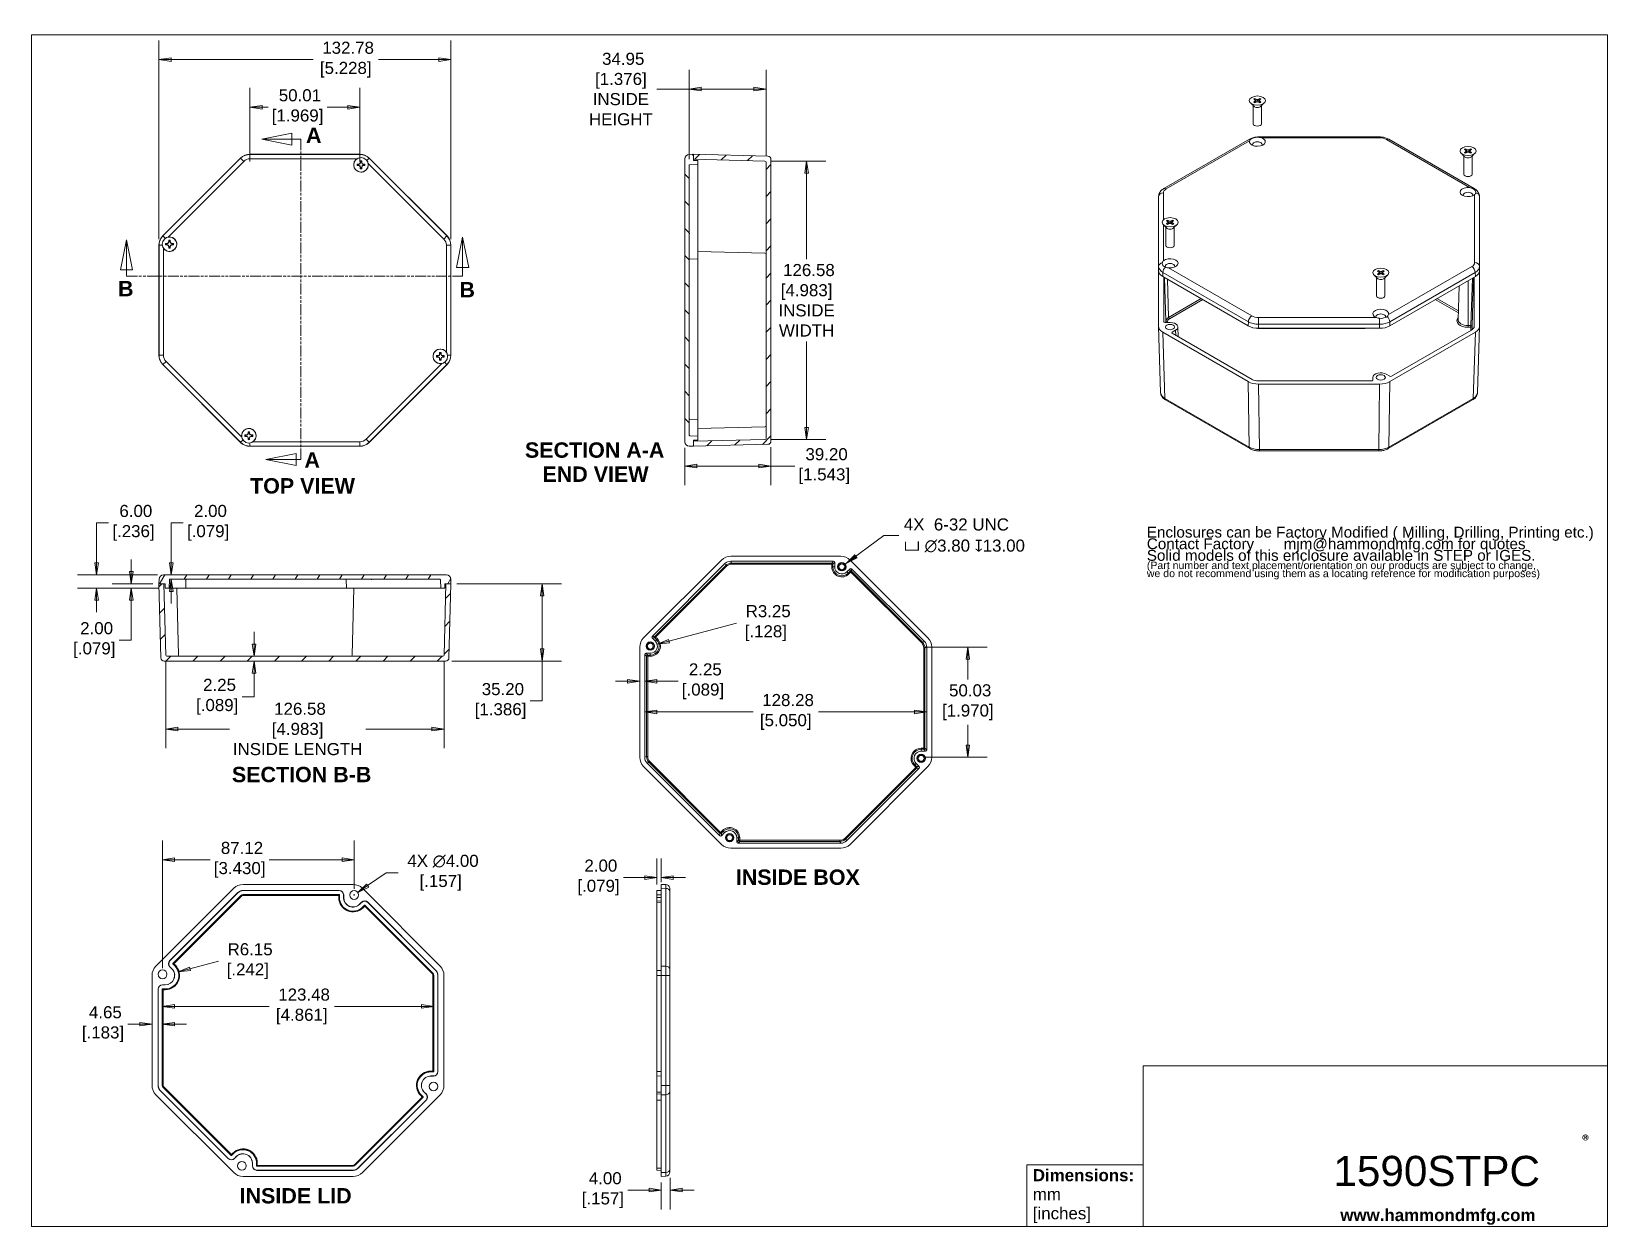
# Model space of a CAD drawing. Header units: millimetres. Extents: x 25 to 742, y 27 to 570.
import ezdxf

# ---------------------------------------------------------------- set-up
doc = ezdxf.new("R2010")
doc.units = ezdxf.units.MM
doc.header["$LTSCALE"] = 2.75
doc.linetypes.add('DASHED', pattern=[0.2067, 0.1654, -0.0413])
doc.linetypes.add('DOUBLE_DASH_CHAIN', pattern=[1.2403, 0.6614, -0.0827, 0.1654, -0.0827, 0.1654, -0.0827])
for name, color, linetype, lineweight in [('Dimension (ANSI)', 7, 'Continuous', 9), ('Hatch (ANSI)', 7, 'Continuous', 9), ('Hidden Narrow (ANSI)', 7, 'DASHED', 9), ('Section Line (ANSI)', 7, 'DOUBLE_DASH_CHAIN', 9), ('Sketch Geometry (ANSI)', 7, 'Continuous', 9), ('Symbol (ANSI)', 7, 'Continuous', 9), ('Visible (ANSI)', 7, 'Continuous', 9), ('Visible Narrow (ANSI)', 7, 'Continuous', 9)]:
    doc.layers.add(name, color=color, linetype=linetype, lineweight=lineweight)
doc.styles.add('Label Text (ANSI)', font='arialbd.ttf')
doc.styles.add('Note Text (ANSI)', font='arial.ttf')
doc.styles.add('Text Style20', font='arial.ttf')
doc.dimstyles.new('Default - mm (ANSI)', dxfattribs={"dimscale": 2.75, "dimtxt": 2, "dimasz": 2, "dimexe": 3.175, "dimexo": 1, "dimgap": 0.8, "dimtad": 0, "dimtih": 1, "dimtoh": 1, "dimrnd": 1e-08, "dimzin": 4, "dimdsep": 46, "dimtxsty": 'Note Text (ANSI)', "dimblk": 'Filled-1', "dimcen": 0.09, "dimdle": 10, "dimclrd": 256, "dimclre": 256, "dimclrt": 256, "dimadec": 1, "dimazin": 0, "dimtfac": 1.524, "dimtofl": 0, "dimtmove": 0, "dimatfit": 3, "dimfxl": 0, "dimtolj": 1, "dimtzin": 0, "dimlwd": -1, "dimlwe": -1, "dimarcsym": 0})
doc.dimstyles.new('Default - mm (ANSI)-06$7', dxfattribs={"dimscale": 2.75, "dimtxt": 2, "dimasz": 2.5, "dimexe": 3.175, "dimexo": 1.5875, "dimgap": 0.8, "dimtad": 0, "dimtih": 1, "dimtoh": 1, "dimlfac": 0.03937, "dimrnd": 1e-08, "dimzin": 0, "dimdsep": 46, "dimtxsty": 'Note Text (ANSI)', "dimcen": 0.09, "dimdle": 10, "dimclrd": 256, "dimclre": 256, "dimclrt": 256, "dimadec": 0, "dimazin": 0, "dimtfac": 1.524, "dimtofl": 0, "dimtmove": 0, "dimatfit": 3, "dimfxl": 0, "dimtolj": 1, "dimtzin": 0, "dimlwd": -1, "dimlwe": -1, "dimarcsym": 0})
pattern_1 = [(45, (0, 0), (-6.17393, 6.17393), [])]

msp = doc.modelspace()

# ---------------------------------------------------------------- texts
at = {"layer": 'Symbol (ANSI)', "char_height": 6.985, "attachment_point": 7, "line_spacing_factor": 0.25, "style": 'Label Text (ANSI)'}
for s, insert in [('SECTION A-A', (249.45, 376.06)), ('TOP VIEW', (124.442, 359.785)), ('END VIEW', (257.419, 365.19)), ('SECTION B-B', (116.174, 228.496)), ('INSIDE BOX', (345.37, 181.81)), ('INSIDE LID', (119.679, 36.926))]:
    msp.add_mtext(s, dxfattribs=dict(at, insert=insert))
at = {"layer": 'Symbol (ANSI)', "insert": (421.774, 340.823), "char_height": 5.5, "width": 63.59915, "attachment_point": 4, "line_spacing_factor": 1.05, "style": 'Note Text (ANSI)'}
msp.add_mtext('{4X  6-32 UNC\\P\\fAIGDT|b0|i0;\\H5.5000;v\\fArial|b0|i0;\\H5.5000; \\fAIGDT|b0|i0;\\H5.5000;n\\fArial|b0|i0;\\H5.5000;3.80 \\fAIGDT|b0|i0;\\H5.5000;x\\fArial|b0|i0;\\H5.5000;13.00}', dxfattribs=at)
at = {"layer": 'Symbol (ANSI)', "color": 5, "true_color": 0x0000ff, "insert": (532.298, 330.192), "char_height": 5.5, "width": 204.3356, "attachment_point": 4, "line_spacing_factor": 0.639812, "style": 'Note Text (ANSI)'}
msp.add_mtext('{\\H0.9x;Enclosures can be Factory Modified ( Milling, Drilling, Printing etc.)\\PContact Factory       mjm@hammondmfg.com for quotes\\H1.5042x; \\H0.66482x;\\PSolid models of this enclosure available in STEP or IGES.\\H1.571x; \\H0.67192x;\\P\\H0.65789x;(Part number and text placement/orientation on our products are subject to change,\\H1.8285x; \\H0.5469x;\\Pwe do not recommend using them as a locating reference for modification purposes)\\fCalibri|b0|i0|c0|p34;\\H1.5141x; \\H0.66046x;\\P\\H1.4509x; }', dxfattribs=at)

# ---------------------------------------------------------------- blocks, each defined once
blk = doc.blocks.new('Title Blocks HAMMOND')
at = {"layer": 'Sketch Geometry (ANSI)'}
for p, q in [((270, 206.73), (9.35, 206.73)), ((9.35, 206.73), (9.35, 9.64)), ((270, 36.2), (270, 206.73)), ((270, 36.2), (193.21, 36.2)), ((193.21, 36.2), (193.21, 9.64)), ((270, 9.64), (270, 36.2)), ((173.94, 9.64), (173.94, 19.84)), ((173.94, 19.84), (193.21, 19.84)), ((193.21, 19.84), (193.21, 9.64)), ((9.35, 9.64), (173.94, 9.64)), ((193.21, 9.64), (173.94, 9.64)), ((193.21, 9.64), (270, 9.64))]:
    blk.add_line(p, q, dxfattribs=at)
at = {"layer": 'Symbol (ANSI)', "insert": (265.78, 24.7), "char_height": 2, "attachment_point": 1, "style": 'Note Text (ANSI)'}
blk.add_mtext('\\fCalibri|b1|i0;\\H2.0000;®\\fCalibri|b1|i0;\\H21.7410;\\P', dxfattribs=at)
at = {"layer": 'Symbol (ANSI)', "insert": (174.95, 14.67), "char_height": 2, "width": 30.7233, "attachment_point": 4, "line_spacing_factor": 0.944221, "style": 'Note Text (ANSI)'}
blk.add_mtext('\\fArial|b1|i0;\\H2.0000;Dimensions:\\fArial|b0|i0;\\H2.0000;\\Pmm\\P[inches]', dxfattribs=at)
at = {"layer": 'Symbol (ANSI)', "insert": (225.81, 11.22), "char_height": 2, "width": 32.2927, "attachment_point": 4, "style": 'Note Text (ANSI)'}
blk.add_mtext('\\fArial|b1|i0;\\H2.0000;www.hammondmfg.com', dxfattribs=at)
at = {"layer": 'Symbol (ANSI)', "style": 'Text Style20'}
blk.add_attdef('<TITLE>_001', (224.67, 16.32), '', height=5, dxfattribs=at)
blk = doc.blocks.new('2dTransSection0')
at = {"layer": 'Section Line (ANSI)', "linetype": 'Continuous'}
for p, q in [((24.82, 172.84), (23.82, 167.84)), ((24.82, 167.84), (24.82, 172.84)), ((25.82, 167.84), (24.82, 172.84)), ((80.41, 173.27), (79.41, 168.27)), ((80.41, 168.27), (80.41, 173.27)), ((81.41, 168.27), (80.41, 173.27)), ((23.82, 167.84), (25.82, 167.84)), ((24.82, 166.82), (24.82, 167.84)), ((24.82, 166.82), (26.18, 166.82)), ((79.04, 166.82), (80.41, 166.82)), ((79.41, 168.27), (81.41, 168.27)), ((80.41, 166.82), (80.41, 168.27))]:
    blk.add_line(p, q, dxfattribs=at)
at = {"layer": 'Section Line (ANSI)', "linetype": 'DOUBLE_DASH_CHAIN'}
blk.add_line((24.82, 166.82), (80.41, 166.82), dxfattribs=at)
at = {"layer": 'Section Line (ANSI)', "linetype": 'Continuous', "flags": 128}
for points in [[(25.82, 167.84), (24.82, 172.84), (23.82, 167.84), (25.82, 167.84)], [(81.41, 168.27), (80.41, 173.27), (79.41, 168.27), (81.41, 168.27)]]:
    blk.add_lwpolyline(points, dxfattribs=at)
at = {"layer": 'Section Line (ANSI)'}
for points in [[(25.82, 167.84), (24.82, 172.84), (23.82, 167.84), (25.82, 167.84)], [(81.41, 168.27), (80.41, 173.27), (79.41, 168.27), (81.41, 168.27)]]:
    blk.add_solid(points, dxfattribs=at)
at = {"layer": 'Section Line (ANSI)', "char_height": 2.54, "attachment_point": 7, "line_spacing_factor": 0.25, "style": 'Label Text (ANSI)'}
for insert in [(23.41, 163.48), (79.88, 163.3)]:
    blk.add_mtext('B', dxfattribs=dict(at, insert=insert))
blk = doc.blocks.new('2dTransSection1')
at = {"layer": 'Section Line (ANSI)', "linetype": 'Continuous'}
for p, q in [((52.18, 190.45), (47.18, 189.45)), ((52.18, 188.45), (52.18, 190.45)), ((52.18, 189.45), (47.18, 189.45)), ((47.18, 189.45), (52.18, 188.45)), ((53.65, 189.45), (52.18, 189.45)), ((53.65, 189.45), (53.65, 188.08)), ((52.85, 137.48), (47.85, 136.48)), ((52.85, 136.48), (47.85, 136.48)), ((47.85, 136.48), (52.85, 135.48)), ((52.85, 135.48), (52.85, 137.48)), ((53.65, 136.48), (52.85, 136.48)), ((53.65, 137.85), (53.65, 136.48))]:
    blk.add_line(p, q, dxfattribs=at)
at = {"layer": 'Section Line (ANSI)', "linetype": 'DOUBLE_DASH_CHAIN'}
blk.add_line((53.65, 189.45), (53.65, 136.48), dxfattribs=at)
at = {"layer": 'Section Line (ANSI)', "linetype": 'Continuous', "flags": 128}
for points in [[(52.18, 190.45), (47.18, 189.45), (52.18, 188.45), (52.18, 190.45)], [(52.85, 137.48), (47.85, 136.48), (52.85, 135.48), (52.85, 137.48)]]:
    blk.add_lwpolyline(points, dxfattribs=at)
at = {"layer": 'Section Line (ANSI)'}
for points in [[(52.18, 190.45), (47.18, 189.45), (52.18, 188.45), (52.18, 190.45)], [(52.85, 137.48), (47.85, 136.48), (52.85, 135.48), (52.85, 137.48)]]:
    blk.add_solid(points, dxfattribs=at)
at = {"layer": 'Section Line (ANSI)', "char_height": 2.54, "attachment_point": 7, "line_spacing_factor": 0.25, "style": 'Label Text (ANSI)'}
for insert in [(54.5, 188.85), (54.24, 135.14)]:
    blk.add_mtext('A', dxfattribs=dict(at, insert=insert))
blk = doc.blocks.new('Filled-1')
at = {"color": 0}
for p, q in [((0, 0), (-1, 0.15)), ((-1, 0.15), (-1, -0.15)), ((-1, 0), (0, 0)), ((-1, -0.15), (0, 0))]:
    blk.add_line(p, q, dxfattribs=at)
at = {"color": 0, "flags": 128}
blk.add_lwpolyline([(-1, -0.15), (0, 0), (-1, 0.15), (-1, -0.15)], dxfattribs=at)
at = {"color": 0}
blk.add_solid([(-1, -0.15), (0, 0), (-1, 0.15), (-1, -0.15)], dxfattribs=at)
blk = doc.blocks.new('*D7')
at = {"layer": 'Defpoints', "color": 0, "transparency": 16777216}
for p in [(171.76, 193.3), (171.76, 177.32), (84.64, 141.23)]:
    blk.add_point(p, dxfattribs=at)
at = {"layer": 'Dimension (ANSI)', "transparency": 16777216}
for p, q in [((84.64, 143.98), (84.64, 202.03)), ((171.76, 180.07), (171.76, 202.03)), ((90.14, 193.3), (106.26, 193.3)), ((166.26, 193.3), (133.14, 193.3))]:
    blk.add_line(p, q, dxfattribs=at)
at = {"layer": 'Dimension (ANSI)', "transparency": 16777216, "xscale": 5.5, "yscale": 5.5, "zscale": 5.5, "rotation": 180}
blk.add_blockref('Filled-1', (84.64, 193.3), dxfattribs=at)
at = {"layer": 'Dimension (ANSI)', "transparency": 16777216, "xscale": 5.5, "yscale": 5.5, "zscale": 5.5}
blk.add_blockref('Filled-1', (171.76, 193.3), dxfattribs=at)
at = {"layer": 'Dimension (ANSI)', "transparency": 16777216, "insert": (119.7, 193.3), "char_height": 5.5, "attachment_point": 5, "style": 'Note Text (ANSI)'}
blk.add_mtext('\\A1; 87.12\\P[3.430]', dxfattribs=at)
blk = doc.blocks.new('*D8')
at = {"layer": 'Defpoints', "color": 0, "transparency": 16777216}
for p in [(207.98, 140.73), (84.51, 134.48), (207.98, 126.6)]:
    blk.add_point(p, dxfattribs=at)
at = {"layer": 'Dimension (ANSI)', "transparency": 16777216}
for p, q in [((90.01, 126.6), (133.09, 126.6)), ((202.48, 126.6), (162.79, 126.6))]:
    blk.add_line(p, q, dxfattribs=at)
at = {"layer": 'Dimension (ANSI)', "transparency": 16777216, "xscale": 5.5, "yscale": 5.5, "zscale": 5.5, "rotation": 180}
blk.add_blockref('Filled-1', (84.51, 126.6), dxfattribs=at)
at = {"layer": 'Dimension (ANSI)', "transparency": 16777216, "xscale": 5.5, "yscale": 5.5, "zscale": 5.5}
blk.add_blockref('Filled-1', (207.98, 126.6), dxfattribs=at)
at = {"layer": 'Dimension (ANSI)', "transparency": 16777216, "insert": (147.94, 126.6), "char_height": 5.5, "attachment_point": 5, "style": 'Note Text (ANSI)'}
blk.add_mtext('\\A1; 123.48\\P[4.861]', dxfattribs=at)
blk = doc.blocks.new('*D9')
at = {"layer": 'Defpoints', "color": 0, "transparency": 16777216}
for p in [(84.51, 134.48), (79.85, 118.56), (79.85, 90.7)]:
    blk.add_point(p, dxfattribs=at)
at = {"layer": 'Dimension (ANSI)', "transparency": 16777216}
for p, q in [((74.35, 118.56), (68.85, 118.56)), ((90.01, 118.56), (95.51, 118.56))]:
    blk.add_line(p, q, dxfattribs=at)
at = {"layer": 'Dimension (ANSI)', "transparency": 16777216, "xscale": 5.5, "yscale": 5.5, "zscale": 5.5}
blk.add_blockref('Filled-1', (79.85, 118.56), dxfattribs=at)
at = {"layer": 'Dimension (ANSI)', "transparency": 16777216, "xscale": 5.5, "yscale": 5.5, "zscale": 5.5, "rotation": 180}
blk.add_blockref('Filled-1', (84.51, 118.56), dxfattribs=at)
at = {"layer": 'Dimension (ANSI)', "transparency": 16777216, "insert": (57.55, 118.56), "char_height": 5.5, "attachment_point": 5, "style": 'Note Text (ANSI)'}
blk.add_mtext('\\A1; 4.65\\P[.183]', dxfattribs=at)
blk = doc.blocks.new('*D10')
at = {"layer": 'Defpoints', "color": 0, "transparency": 16777216}
for p in [(215.78, 557.2), (83, 472.78), (215.78, 472.78)]:
    blk.add_point(p, dxfattribs=at)
at = {"layer": 'Dimension (ANSI)', "transparency": 16777216}
for p, q in [((83, 475.53), (83, 565.93)), ((215.78, 475.53), (215.78, 565.93)), ((88.5, 557.2), (153.12, 557.2)), ((210.28, 557.2), (182.81, 557.2))]:
    blk.add_line(p, q, dxfattribs=at)
at = {"layer": 'Dimension (ANSI)', "transparency": 16777216, "xscale": 5.5, "yscale": 5.5, "zscale": 5.5, "rotation": 180}
blk.add_blockref('Filled-1', (83, 557.2), dxfattribs=at)
at = {"layer": 'Dimension (ANSI)', "transparency": 16777216, "xscale": 5.5, "yscale": 5.5, "zscale": 5.5}
blk.add_blockref('Filled-1', (215.78, 557.2), dxfattribs=at)
at = {"layer": 'Dimension (ANSI)', "transparency": 16777216, "insert": (167.96, 557.2), "char_height": 5.5, "attachment_point": 5, "style": 'Note Text (ANSI)'}
blk.add_mtext('\\A1; 132.78\\P[5.228]', dxfattribs=at)
blk = doc.blocks.new('*D11')
at = {"layer": 'Defpoints', "color": 0, "transparency": 16777216}
for p in [(174.4, 535.58), (124.4, 508.1), (174.4, 508.15)]:
    blk.add_point(p, dxfattribs=at)
at = {"layer": 'Dimension (ANSI)', "transparency": 16777216}
for p, q in [((124.4, 510.85), (124.4, 544.31)), ((174.4, 510.9), (174.4, 544.31)), ((129.9, 535.58), (132.6, 535.58)), ((168.9, 535.58), (159.48, 535.58))]:
    blk.add_line(p, q, dxfattribs=at)
at = {"layer": 'Dimension (ANSI)', "transparency": 16777216, "xscale": 5.5, "yscale": 5.5, "zscale": 5.5, "rotation": 180}
blk.add_blockref('Filled-1', (124.4, 535.58), dxfattribs=at)
at = {"layer": 'Dimension (ANSI)', "transparency": 16777216, "xscale": 5.5, "yscale": 5.5, "zscale": 5.5}
blk.add_blockref('Filled-1', (174.4, 535.58), dxfattribs=at)
at = {"layer": 'Dimension (ANSI)', "transparency": 16777216, "insert": (146.04, 535.58), "char_height": 5.5, "attachment_point": 5, "style": 'Note Text (ANSI)'}
blk.add_mtext('\\A1; 50.01\\P[1.969]', dxfattribs=at)
blk = doc.blocks.new('*D12')
at = {"layer": 'Defpoints', "color": 0, "transparency": 16777216}
for p in [(322.16, 383.43), (361.36, 383.76), (361.36, 372.35)]:
    blk.add_point(p, dxfattribs=at)
at = {"layer": 'Dimension (ANSI)', "transparency": 16777216}
for p, q in [((322.16, 380.68), (322.16, 363.62)), ((361.36, 381.01), (361.36, 363.62)), ((327.66, 372.35), (355.86, 372.35)), ((361.36, 372.35), (372.14, 372.35))]:
    blk.add_line(p, q, dxfattribs=at)
at = {"layer": 'Dimension (ANSI)', "transparency": 16777216, "xscale": 5.5, "yscale": 5.5, "zscale": 5.5, "rotation": 180}
blk.add_blockref('Filled-1', (322.16, 372.35), dxfattribs=at)
at = {"layer": 'Dimension (ANSI)', "transparency": 16777216, "xscale": 5.5, "yscale": 5.5, "zscale": 5.5}
blk.add_blockref('Filled-1', (361.36, 372.35), dxfattribs=at)
at = {"layer": 'Dimension (ANSI)', "transparency": 16777216, "insert": (385.58, 372.35), "char_height": 5.5, "attachment_point": 5, "style": 'Note Text (ANSI)'}
blk.add_mtext('\\A1; 39.20\\P[1.543]', dxfattribs=at)
blk = doc.blocks.new('*D13')
at = {"layer": 'Defpoints', "color": 0, "transparency": 16777216}
for p in [(358.62, 511.06), (358.62, 384.48), (377.55, 384.48)]:
    blk.add_point(p, dxfattribs=at)
at = {"layer": 'Dimension (ANSI)', "transparency": 16777216}
for p, q in [((361.37, 511.06), (386.28, 511.06)), ((377.55, 505.56), (377.55, 466.53)), ((377.55, 389.98), (377.55, 429)), ((361.37, 384.48), (386.28, 384.48))]:
    blk.add_line(p, q, dxfattribs=at)
at = {"layer": 'Dimension (ANSI)', "transparency": 16777216, "xscale": 5.5, "yscale": 5.5, "zscale": 5.5}
for p, rotation in [((377.55, 511.06), 90), ((377.55, 384.48), 270)]:
    blk.add_blockref('Filled-1', p, dxfattribs=dict(at, rotation=rotation))
at = {"layer": 'Dimension (ANSI)', "transparency": 16777216, "insert": (377.55, 447.77), "char_height": 5.5, "attachment_point": 5, "style": 'Note Text (ANSI)'}
blk.add_mtext('\\A1; 126.58\\P[4.983]{\\PINSIDE \\PWIDTH}', dxfattribs=at)
blk = doc.blocks.new('*D14')
at = {"layer": 'Defpoints', "color": 0, "transparency": 16777216}
for p in [(359.11, 543.8), (324.16, 509.16), (359.11, 510.56)]:
    blk.add_point(p, dxfattribs=at)
at = {"layer": 'Dimension (ANSI)', "transparency": 16777216}
for p, q in [((324.16, 511.91), (324.16, 552.53)), ((359.11, 513.31), (359.11, 552.53)), ((324.16, 543.8), (309.42, 543.8)), ((353.61, 543.8), (329.66, 543.8))]:
    blk.add_line(p, q, dxfattribs=at)
at = {"layer": 'Dimension (ANSI)', "transparency": 16777216, "xscale": 5.5, "yscale": 5.5, "zscale": 5.5, "rotation": 180}
blk.add_blockref('Filled-1', (324.16, 543.8), dxfattribs=at)
at = {"layer": 'Dimension (ANSI)', "transparency": 16777216, "xscale": 5.5, "yscale": 5.5, "zscale": 5.5}
blk.add_blockref('Filled-1', (359.11, 543.8), dxfattribs=at)
at = {"layer": 'Dimension (ANSI)', "transparency": 16777216, "insert": (293.09, 543.8), "char_height": 5.5, "attachment_point": 5, "style": 'Note Text (ANSI)'}
blk.add_mtext('\\A1; 34.95\\P[1.376]{\\PINSIDE\\PHEIGHT}', dxfattribs=at)
blk = doc.blocks.new('*D15')
at = {"layer": 'Defpoints', "color": 0, "transparency": 16777216}
for p in [(215.78, 318.88), (213.4, 283.68), (257.29, 283.68)]:
    blk.add_point(p, dxfattribs=at)
at = {"layer": 'Dimension (ANSI)', "transparency": 16777216}
for p, q in [((218.53, 318.88), (266.03, 318.88)), ((257.29, 313.38), (257.29, 289.18)), ((216.15, 283.68), (266.03, 283.68)), ((257.29, 283.68), (257.29, 265.53)), ((257.29, 265.53), (251.79, 265.53))]:
    blk.add_line(p, q, dxfattribs=at)
at = {"layer": 'Dimension (ANSI)', "transparency": 16777216, "xscale": 5.5, "yscale": 5.5, "zscale": 5.5}
for p, rotation in [((257.29, 318.88), 90), ((257.29, 283.68), 270)]:
    blk.add_blockref('Filled-1', p, dxfattribs=dict(at, rotation=rotation))
at = {"layer": 'Dimension (ANSI)', "transparency": 16777216, "insert": (238.36, 265.53), "char_height": 5.5, "attachment_point": 5, "style": 'Note Text (ANSI)'}
blk.add_mtext('\\A1; 35.20\\P[1.386]', dxfattribs=at)
blk = doc.blocks.new('*D16')
at = {"layer": 'Defpoints', "color": 0, "transparency": 16777216}
for p in [(54.62, 322.88), (85.05, 322.88), (85.8, 316.88)]:
    blk.add_point(p, dxfattribs=at)
at = {"layer": 'Dimension (ANSI)', "transparency": 16777216}
for p, q in [((54.62, 328.38), (54.62, 346.54)), ((54.62, 346.54), (60.12, 346.54)), ((82.3, 322.88), (45.89, 322.88)), ((83.05, 316.88), (45.89, 316.88)), ((54.62, 311.38), (54.62, 305.88))]:
    blk.add_line(p, q, dxfattribs=at)
at = {"layer": 'Dimension (ANSI)', "transparency": 16777216, "xscale": 5.5, "yscale": 5.5, "zscale": 5.5}
for p, rotation in [((54.62, 322.88), 270), ((54.62, 316.88), 90)]:
    blk.add_blockref('Filled-1', p, dxfattribs=dict(at, rotation=rotation))
at = {"layer": 'Dimension (ANSI)', "transparency": 16777216, "insert": (71.42, 346.54), "char_height": 5.5, "attachment_point": 5, "style": 'Note Text (ANSI)'}
blk.add_mtext('\\A1; 6.00\\P[.236]', dxfattribs=at)
blk = doc.blocks.new('*D17')
at = {"layer": 'Defpoints', "color": 0, "transparency": 16777216}
for p in [(86.1, 286.42), (212.68, 286.42), (212.68, 252.78)]:
    blk.add_point(p, dxfattribs=at)
at = {"layer": 'Dimension (ANSI)', "transparency": 16777216}
for p, q in [((86.1, 283.67), (86.1, 244.05)), ((212.68, 283.67), (212.68, 244.05)), ((91.6, 252.78), (115.08, 252.78)), ((207.18, 252.78), (177.06, 252.78))]:
    blk.add_line(p, q, dxfattribs=at)
at = {"layer": 'Dimension (ANSI)', "transparency": 16777216, "xscale": 5.5, "yscale": 5.5, "zscale": 5.5, "rotation": 180}
blk.add_blockref('Filled-1', (86.1, 252.78), dxfattribs=at)
at = {"layer": 'Dimension (ANSI)', "transparency": 16777216, "xscale": 5.5, "yscale": 5.5, "zscale": 5.5}
blk.add_blockref('Filled-1', (212.68, 252.78), dxfattribs=at)
at = {"layer": 'Dimension (ANSI)', "transparency": 16777216, "insert": (146.07, 252.78), "char_height": 5.5, "attachment_point": 5, "style": 'Note Text (ANSI)'}
blk.add_mtext('\\A1; 126.58\\P[4.983]{\\PINSIDE LENGTH}', dxfattribs=at)
blk = doc.blocks.new('*D18')
at = {"layer": 'Defpoints', "color": 0, "transparency": 16777216}
for p in [(170.12, 176.17), (173.4, 178.46)]:
    blk.add_point(p, dxfattribs=at)
at = {"layer": 'Dimension (ANSI)', "transparency": 16777216}
for p, q in [((186.3, 187.43), (177.92, 181.6)), ((191.8, 187.43), (186.3, 187.43)), ((171.51, 177.32), (172.01, 177.32)), ((171.76, 177.07), (171.76, 177.56))]:
    blk.add_line(p, q, dxfattribs=at)
at = {"layer": 'Dimension (ANSI)', "transparency": 16777216, "xscale": 5.5, "yscale": 5.5, "zscale": 5.5, "rotation": 214.8138184007638}
blk.add_blockref('Filled-1', (173.4, 178.46), dxfattribs=at)
at = {"layer": 'Dimension (ANSI)', "transparency": 16777216, "insert": (211.12, 187.43), "char_height": 5.5, "attachment_point": 5, "style": 'Note Text (ANSI)'}
blk.add_mtext('\\A1; 4X ∅4.00\\P[.157]', dxfattribs=at)
blk = doc.blocks.new('*D19')
at = {"layer": 'Defpoints', "color": 0, "transparency": 16777216}
for p in [(85.86, 140.73), (91.8, 142.32)]:
    blk.add_point(p, dxfattribs=at)
at = {"layer": 'Dimension (ANSI)', "transparency": 16777216}
blk.add_line((110.03, 147.21), (97.11, 143.75), dxfattribs=at)
at = {"layer": 'Dimension (ANSI)', "transparency": 16777216, "xscale": 5.5, "yscale": 5.5, "zscale": 5.5, "rotation": 194.9999999999975}
blk.add_blockref('Filled-1', (91.8, 142.32), dxfattribs=at)
at = {"layer": 'Dimension (ANSI)', "transparency": 16777216, "insert": (123.39, 147.21), "char_height": 5.5, "attachment_point": 5, "style": 'Note Text (ANSI)'}
blk.add_mtext('\\A1; R6.15\\P[.242]', dxfattribs=at)
blk = doc.blocks.new('*D20')
at = {"layer": 'Defpoints', "color": 0, "transparency": 16777216}
for p in [(303.92, 260.55), (432.2, 260.55), (432.2, 260.55)]:
    blk.add_point(p, dxfattribs=at)
at = {"layer": 'Dimension (ANSI)', "transparency": 16777216}
for p, q in [((309.42, 260.55), (353.21, 260.55)), ((426.7, 260.55), (382.91, 260.55))]:
    blk.add_line(p, q, dxfattribs=at)
at = {"layer": 'Dimension (ANSI)', "transparency": 16777216, "xscale": 5.5, "yscale": 5.5, "zscale": 5.5, "rotation": 180}
blk.add_blockref('Filled-1', (303.92, 260.55), dxfattribs=at)
at = {"layer": 'Dimension (ANSI)', "transparency": 16777216, "xscale": 5.5, "yscale": 5.5, "zscale": 5.5}
blk.add_blockref('Filled-1', (432.2, 260.55), dxfattribs=at)
at = {"layer": 'Dimension (ANSI)', "transparency": 16777216, "insert": (368.06, 260.55), "char_height": 5.5, "attachment_point": 5, "style": 'Note Text (ANSI)'}
blk.add_mtext('\\A1; 128.28\\P[5.050]', dxfattribs=at)
blk = doc.blocks.new('*D21')
at = {"layer": 'Defpoints', "color": 0, "transparency": 16777216}
for p in [(301.67, 274.49), (301.67, 274.49), (303.92, 274.49)]:
    blk.add_point(p, dxfattribs=at)
at = {"layer": 'Dimension (ANSI)', "transparency": 16777216}
for p, q in [((296.17, 274.49), (290.67, 274.49)), ((309.42, 274.49), (319.13, 274.49))]:
    blk.add_line(p, q, dxfattribs=at)
at = {"layer": 'Dimension (ANSI)', "transparency": 16777216, "xscale": 5.5, "yscale": 5.5, "zscale": 5.5}
blk.add_blockref('Filled-1', (301.67, 274.49), dxfattribs=at)
at = {"layer": 'Dimension (ANSI)', "transparency": 16777216, "xscale": 5.5, "yscale": 5.5, "zscale": 5.5, "rotation": 180}
blk.add_blockref('Filled-1', (303.92, 274.49), dxfattribs=at)
at = {"layer": 'Dimension (ANSI)', "transparency": 16777216, "insert": (330.43, 274.49), "char_height": 5.5, "attachment_point": 5, "style": 'Note Text (ANSI)'}
blk.add_mtext('\\A1; 2.25\\P[.089]', dxfattribs=at)
blk = doc.blocks.new('*D22')
at = {"layer": 'Defpoints', "color": 0, "transparency": 16777216}
for p in [(306.46, 290.48), (309.6, 291.32)]:
    blk.add_point(p, dxfattribs=at)
at = {"layer": 'Dimension (ANSI)', "transparency": 16777216}
blk.add_line((345.66, 300.98), (314.91, 292.74), dxfattribs=at)
at = {"layer": 'Dimension (ANSI)', "transparency": 16777216, "xscale": 5.5, "yscale": 5.5, "zscale": 5.5, "rotation": 194.9999999999978}
blk.add_blockref('Filled-1', (309.6, 291.32), dxfattribs=at)
at = {"layer": 'Dimension (ANSI)', "transparency": 16777216, "insert": (359.02, 300.98), "char_height": 5.5, "attachment_point": 5, "style": 'Note Text (ANSI)'}
blk.add_mtext('\\A1; R3.25\\P[.128]', dxfattribs=at)
blk = doc.blocks.new('*D23')
at = {"layer": 'Defpoints', "color": 0, "transparency": 16777216}
for p in [(428.45, 289.98), (450.89, 289.98), (428.45, 239.95)]:
    blk.add_point(p, dxfattribs=at)
at = {"layer": 'Dimension (ANSI)', "transparency": 16777216}
for p, q in [((431.2, 289.98), (459.62, 289.98)), ((450.89, 284.48), (450.89, 275.28)), ((450.89, 245.45), (450.89, 254.64)), ((431.2, 239.95), (459.62, 239.95))]:
    blk.add_line(p, q, dxfattribs=at)
at = {"layer": 'Dimension (ANSI)', "transparency": 16777216, "xscale": 5.5, "yscale": 5.5, "zscale": 5.5}
for p, rotation in [((450.89, 289.98), 90), ((450.89, 239.95), 270)]:
    blk.add_blockref('Filled-1', p, dxfattribs=dict(at, rotation=rotation))
at = {"layer": 'Dimension (ANSI)', "transparency": 16777216, "insert": (450.89, 264.96), "char_height": 5.5, "attachment_point": 5, "style": 'Note Text (ANSI)'}
blk.add_mtext('\\A1; 50.03\\P[1.970]', dxfattribs=at)
blk = doc.blocks.new('*D24')
at = {"layer": 'Defpoints', "color": 0, "transparency": 16777216}
for p in [(109.49, 285.93), (109.49, 283.68), (126.29, 285.93)]:
    blk.add_point(p, dxfattribs=at)
at = {"layer": 'Dimension (ANSI)', "transparency": 16777216}
for p, q in [((126.29, 291.43), (126.29, 296.93)), ((126.29, 278.18), (126.29, 267.45)), ((126.29, 267.45), (120.79, 267.45))]:
    blk.add_line(p, q, dxfattribs=at)
at = {"layer": 'Dimension (ANSI)', "transparency": 16777216, "xscale": 5.5, "yscale": 5.5, "zscale": 5.5}
for p, rotation in [((126.29, 285.93), 270), ((126.29, 283.68), 90)]:
    blk.add_blockref('Filled-1', p, dxfattribs=dict(at, rotation=rotation))
at = {"layer": 'Dimension (ANSI)', "transparency": 16777216, "insert": (109.49, 267.45), "char_height": 5.5, "attachment_point": 5, "style": 'Note Text (ANSI)'}
blk.add_mtext('\\A1; 2.25\\P[.089]', dxfattribs=at)
blk = doc.blocks.new('*D25')
at = {"layer": 'Defpoints', "color": 0, "transparency": 16777216}
for p in [(105.36, 322.88), (88.56, 320.88), (105.36, 320.88)]:
    blk.add_point(p, dxfattribs=at)
at = {"layer": 'Dimension (ANSI)', "transparency": 16777216}
for p, q in [((88.56, 328.38), (88.56, 346.54)), ((88.56, 346.54), (94.06, 346.54)), ((88.56, 315.38), (88.56, 309.88))]:
    blk.add_line(p, q, dxfattribs=at)
at = {"layer": 'Dimension (ANSI)', "transparency": 16777216, "xscale": 5.5, "yscale": 5.5, "zscale": 5.5}
for p, rotation in [((88.56, 322.88), 270), ((88.56, 320.88), 90)]:
    blk.add_blockref('Filled-1', p, dxfattribs=dict(at, rotation=rotation))
at = {"layer": 'Dimension (ANSI)', "transparency": 16777216, "insert": (105.36, 346.54), "char_height": 5.5, "attachment_point": 5, "style": 'Note Text (ANSI)'}
blk.add_mtext('\\A1; 2.00\\P[.079]', dxfattribs=at)
blk = doc.blocks.new('*D26')
at = {"layer": 'Defpoints', "color": 0, "transparency": 16777216}
for p in [(309.43, 179.3), (311.43, 185.24), (311.43, 180.35)]:
    blk.add_point(p, dxfattribs=at)
at = {"layer": 'Dimension (ANSI)', "transparency": 16777216}
for p, q in [((309.43, 182.05), (309.43, 193.97)), ((311.43, 183.1), (311.43, 193.97)), ((303.93, 185.24), (294.22, 185.24)), ((316.93, 185.24), (322.43, 185.24))]:
    blk.add_line(p, q, dxfattribs=at)
at = {"layer": 'Dimension (ANSI)', "transparency": 16777216, "xscale": 5.5, "yscale": 5.5, "zscale": 5.5}
blk.add_blockref('Filled-1', (309.43, 185.24), dxfattribs=at)
at = {"layer": 'Dimension (ANSI)', "transparency": 16777216, "xscale": 5.5, "yscale": 5.5, "zscale": 5.5, "rotation": 180}
blk.add_blockref('Filled-1', (311.43, 185.24), dxfattribs=at)
at = {"layer": 'Dimension (ANSI)', "transparency": 16777216, "insert": (282.91, 185.24), "char_height": 5.5, "attachment_point": 5, "style": 'Note Text (ANSI)'}
blk.add_mtext('\\A1; 2.00\\P[.079]', dxfattribs=at)
blk = doc.blocks.new('*D27')
at = {"layer": 'Defpoints', "color": 0, "transparency": 16777216}
for p in [(315.43, 51.38), (311.43, 49.32), (315.43, 43.07)]:
    blk.add_point(p, dxfattribs=at)
at = {"layer": 'Dimension (ANSI)', "transparency": 16777216}
for p, q in [((305.93, 43.07), (296.22, 43.07)), ((311.43, 46.57), (311.43, 34.34)), ((315.43, 48.63), (315.43, 34.34)), ((320.93, 43.07), (326.43, 43.07))]:
    blk.add_line(p, q, dxfattribs=at)
at = {"layer": 'Dimension (ANSI)', "transparency": 16777216, "xscale": 5.5, "yscale": 5.5, "zscale": 5.5}
blk.add_blockref('Filled-1', (311.43, 43.07), dxfattribs=at)
at = {"layer": 'Dimension (ANSI)', "transparency": 16777216, "xscale": 5.5, "yscale": 5.5, "zscale": 5.5, "rotation": 180}
blk.add_blockref('Filled-1', (315.43, 43.07), dxfattribs=at)
at = {"layer": 'Dimension (ANSI)', "transparency": 16777216, "insert": (284.91, 43.07), "char_height": 5.5, "attachment_point": 5, "style": 'Note Text (ANSI)'}
blk.add_mtext('\\A1; 4.00\\P[.157]', dxfattribs=at)
blk = doc.blocks.new('*D28')
at = {"layer": 'Defpoints', "color": 0, "transparency": 16777216}
for p in [(70.39, 318.88), (83, 318.88), (85.8, 316.88)]:
    blk.add_point(p, dxfattribs=at)
at = {"layer": 'Dimension (ANSI)', "transparency": 16777216}
for p, q in [((70.39, 324.38), (70.39, 329.88)), ((80.25, 318.88), (61.66, 318.88)), ((83.05, 316.88), (61.66, 316.88)), ((70.39, 311.38), (70.39, 293.23)), ((70.39, 293.23), (64.89, 293.23))]:
    blk.add_line(p, q, dxfattribs=at)
at = {"layer": 'Dimension (ANSI)', "transparency": 16777216, "xscale": 5.5, "yscale": 5.5, "zscale": 5.5}
for p, rotation in [((70.39, 318.88), 270), ((70.39, 316.88), 90)]:
    blk.add_blockref('Filled-1', p, dxfattribs=dict(at, rotation=rotation))
at = {"layer": 'Dimension (ANSI)', "transparency": 16777216, "insert": (53.59, 293.23), "char_height": 5.5, "attachment_point": 5, "style": 'Note Text (ANSI)'}
blk.add_mtext('\\A1; 2.00\\P[.079]', dxfattribs=at)

# ---------------------------------------------------------------- dimensions: what is measured, and where the dimension line sits
at = {"layer": 'Dimension (ANSI)'}
for base, p1, p2, angle, text, override, picture, middle in [((215.78, 557.198), (82.998, 472.781), (215.78, 472.781), 180, ' <>\\X[5.228]', {"dimgap": 0.8, "dimtih": 0, "dimtoh": 0, "dimdec": 2, "dimpost": '\\X', "dimtol": 0, "dimlim": 0, "dimtp": 0, "dimtm": 0, "dimtdec": 2, "dimatfit": 1}, '*D10', (167.964, 557.198)), ((359.112, 543.799), (324.162, 509.155), (359.112, 510.555), 180, ' <>\\X[1.376]{\\PINSIDE\\PHEIGHT}', {"dimgap": 0.8, "dimtih": 0, "dimtoh": 0, "dimdec": 2, "dimpost": '\\X', "dimtol": 0, "dimlim": 0, "dimtp": 0, "dimtm": 0, "dimtdec": 2, "dimatfit": 2}, '*D14', (293.089, 543.799)), ((174.403, 535.583), (124.397, 508.102), (174.403, 508.154), 180, ' <>\\X[1.969]', {"dimgap": 0.8, "dimtih": 0, "dimtoh": 0, "dimdec": 2, "dimpost": '\\X', "dimtol": 0, "dimlim": 0, "dimtp": 0, "dimtm": 0, "dimtdec": 2, "dimatfit": 1}, '*D11', (146.041, 535.583)), ((377.547, 384.475), (358.625, 511.055), (358.625, 384.475), 90, ' <>\\X[4.983]{\\PINSIDE \\PWIDTH}', {"dimgap": 0.8, "dimdec": 2, "dimpost": '\\X', "dimtol": 0, "dimlim": 0, "dimtp": 0, "dimtm": 0, "dimtdec": 2, "dimatfit": 1}, '*D13', (377.547, 447.765)), ((361.362, 372.352), (322.162, 383.427), (361.362, 383.757), 180, ' <>\\X[1.543]', {"dimgap": 0.8, "dimtih": 0, "dimtoh": 0, "dimdec": 2, "dimpost": '\\X', "dimtol": 0, "dimlim": 0, "dimtp": 0, "dimtm": 0, "dimtdec": 2, "dimatfit": 2}, '*D12', (385.578, 372.352)), ((54.622, 322.884), (85.801, 316.884), (85.051, 322.884), 90, ' <>\\X[.236]', {"dimgap": 0.8, "dimdec": 2, "dimpost": '\\X', "dimtol": 0, "dimlim": 0, "dimtp": 0, "dimtm": 0, "dimtdec": 2, "dimatfit": 1}, '*D16', (71.423, 346.542)), ((88.555, 320.884), (105.357, 322.884), (105.357, 320.884), 90, ' <>\\X[.079]', {"dimgap": 0.8, "dimdec": 2, "dimpost": '\\X', "dimse1": 1, "dimse2": 1, "dimtol": 0, "dimlim": 0, "dimtp": 0, "dimtm": 0, "dimtdec": 2, "dimatfit": 1}, '*D25', (105.357, 346.542)), ((70.389, 318.884), (85.801, 316.884), (82.998, 318.884), 270, ' <>\\X[.079]', {"dimgap": 0.8, "dimdec": 2, "dimpost": '\\X', "dimtol": 0, "dimlim": 0, "dimtp": 0, "dimtm": 0, "dimtdec": 2, "dimatfit": 1}, '*D28', (53.587, 293.227)), ((257.294, 283.684), (215.78, 318.884), (213.397, 283.684), 90, ' <>\\X[1.386]', {"dimgap": 0.8, "dimdec": 2, "dimpost": '\\X', "dimtol": 0, "dimlim": 0, "dimtp": 0, "dimtm": 0, "dimtdec": 2, "dimatfit": 2}, '*D15', (238.356, 265.527)), ((126.291, 285.934), (109.489, 283.684), (109.489, 285.934), 270, ' <>\\X[.089]', {"dimgap": 0.8, "dimdec": 2, "dimpost": '\\X', "dimse1": 1, "dimse2": 1, "dimtol": 0, "dimlim": 0, "dimtp": 0, "dimtm": 0, "dimtdec": 2, "dimatfit": 1}, '*D24', (109.489, 267.452)), ((450.886, 289.975), (428.451, 239.947), (428.451, 289.975), 90, ' <>\\X[1.970]', {"dimgap": 0.8, "dimdec": 2, "dimpost": '\\X', "dimtol": 0, "dimlim": 0, "dimtp": 0, "dimtm": 0, "dimtdec": 2, "dimatfit": 1}, '*D23', (450.886, 264.961)), ((212.679, 252.782), (86.099, 286.421), (212.679, 286.421), 180, ' <>\\X[4.983]{\\PINSIDE LENGTH}', {"dimgap": 0.8, "dimtih": 0, "dimtoh": 0, "dimdec": 2, "dimpost": '\\X', "dimtol": 0, "dimlim": 0, "dimtp": 0, "dimtm": 0, "dimtdec": 2, "dimatfit": 1}, '*D17', (146.071, 252.782)), ((171.7593, 193.2979), (84.6442, 141.231), (171.7593, 177.3152), 180, ' <>\\X[3.430]', {"dimgap": 0.8, "dimtih": 0, "dimtoh": 0, "dimdec": 2, "dimpost": '\\X', "dimtol": 0, "dimlim": 0, "dimtp": 0, "dimtm": 0, "dimtdec": 2, "dimatfit": 1}, '*D7', (119.6998, 193.2979)), ((311.427, 185.243), (309.427, 179.304), (311.427, 180.35), 180, ' <>\\X[.079]', {"dimgap": 0.8, "dimtih": 0, "dimtoh": 0, "dimdec": 2, "dimpost": '\\X', "dimtol": 0, "dimlim": 0, "dimtp": 0, "dimtm": 0, "dimtdec": 2, "dimatfit": 1}, '*D26', (282.915, 185.243)), ((207.982, 126.603), (84.505, 134.479), (207.982, 140.731), 180, ' <>\\X[4.861]', {"dimgap": 0.8, "dimtih": 0, "dimtoh": 0, "dimdec": 2, "dimpost": '\\X', "dimse1": 1, "dimse2": 1, "dimtol": 0, "dimlim": 0, "dimtp": 0, "dimtm": 0, "dimtdec": 2, "dimatfit": 1}, '*D8', (147.94, 126.603)), ((79.853, 118.562), (84.505, 134.479), (79.853, 90.7), 180, ' <>\\X[.183]', {"dimgap": 0.8, "dimtih": 0, "dimtoh": 0, "dimdec": 2, "dimpost": '\\X', "dimse1": 1, "dimse2": 1, "dimtol": 0, "dimlim": 0, "dimtp": 0, "dimtm": 0, "dimtdec": 2, "dimatfit": 1}, '*D9', (57.551, 118.562))]:
    dim = msp.add_linear_dim(base=base, p1=p1, p2=p2, angle=angle, text=text, dimstyle='Default - mm (ANSI)', override=override, dxfattribs=at)
    dim.commit()
    dim.dimension.update_dxf_attribs({"geometry": picture, "text_midpoint": middle, "dimtype": 160})
for center, mpoint, text, picture, middle in [((306.463, 290.477), (309.602, 291.318), ' <>\\X[.128]', '*D22', (345.656, 300.978)), ((85.855, 140.729), (91.798, 142.322), ' <>\\X[.242]', '*D19', (110.027, 147.206))]:
    dim = msp.add_radius_dim(center=center, mpoint=mpoint, text=text, dimstyle='Default - mm (ANSI)', override={"dimgap": 0.8, "dimdec": 2, "dimpost": '\\X', "dimcen": 0, "dimtol": 0, "dimlim": 0, "dimtp": 0, "dimtm": 0, "dimtdec": 2}, dxfattribs=at)
    dim.commit()
    dim.dimension.update_dxf_attribs({"geometry": picture, "text_midpoint": middle, "dimtype": 164})
for base, p1, p2, text, override, picture, middle in [((301.671, 274.494), (303.922, 274.494), (301.671, 274.494), ' <>\\X[.089]', {"dimgap": 0.8, "dimtih": 0, "dimtoh": 0, "dimdec": 2, "dimpost": '\\X', "dimse1": 1, "dimse2": 1, "dimtol": 0, "dimlim": 0, "dimtp": 0, "dimtm": 0, "dimtdec": 2, "dimatfit": 1}, '*D21', (330.435, 274.494)), ((432.202, 260.548), (303.922, 260.548), (432.202, 260.548), ' <>\\X[5.050]', {"dimgap": 0.8, "dimtih": 0, "dimtoh": 0, "dimdec": 2, "dimpost": '\\X', "dimse1": 1, "dimse2": 1, "dimtol": 0, "dimlim": 0, "dimtp": 0, "dimtm": 0, "dimtdec": 2, "dimatfit": 1}, '*D20', (368.062, 260.548)), ((315.427, 43.069), (311.427, 49.325), (315.427, 51.378), ' <>\\X[.157]', {"dimgap": 0.8, "dimtih": 0, "dimtoh": 0, "dimdec": 2, "dimpost": '\\X', "dimtol": 0, "dimlim": 0, "dimtp": 0, "dimtm": 0, "dimtdec": 2, "dimatfit": 1}, '*D27', (284.915, 43.069))]:
    dim = msp.add_linear_dim(base=base, p1=p1, p2=p2, text=text, dimstyle='Default - mm (ANSI)', override=override, dxfattribs=at)
    dim.commit()
    dim.dimension.update_dxf_attribs({"geometry": picture, "text_midpoint": middle, "dimtype": 160})
dim = msp.add_diameter_dim_2p(p1=(170.117, 176.173), p2=(173.401, 178.457), text=' 4X <>\\X[.157]', dimstyle='Default - mm (ANSI)', override={"dimgap": 0.8, "dimdec": 2, "dimlfac": 1, "dimpost": '\\X', "dimtol": 0, "dimlim": 0, "dimtp": 0, "dimtm": 0, "dimtdec": 2}, dxfattribs=at)
dim.commit()
dim.dimension.update_dxf_attribs({"geometry": '*D18', "text_midpoint": (211.116, 187.427), "dimtype": 163})

# ---------------------------------------------------------------- hatches: boundary and pattern name
at = {"layer": 'Hatch (ANSI)'}
h = msp.add_hatch(dxfattribs=at)
h.set_pattern_fill('ANSI31', color=256, scale=69.85, angle=90.00021, style=0)
h.set_pattern_definition([(135.0002, (0, 0), (-6.1739, -6.17395), [])])
edge = h.paths.add_edge_path()
edge.add_ellipse((324.162, 383.427), major_axis=(-2, 0), ratio=1, start_angle=0, end_angle=88.5)
edge.add_line((324.109, 381.428), (326.162, 381.374))
edge.add_line((326.162, 381.374), (326.162, 383.625))
edge.add_line((326.162, 383.625), (326.162, 384.124))
edge.add_line((326.162, 384.124), (328.162, 384.177))
edge.add_line((328.162, 384.177), (328.162, 386.027))
edge.add_line((328.162, 386.027), (324.405, 386.125))
edge.add_ellipse((324.412, 386.375), major_axis=(-0.007, -0.25), ratio=1, start_angle=271.5, end_angle=360, ccw=False)
edge.add_line((324.162, 386.375), (324.162, 509.155))
edge.add_ellipse((324.412, 509.155), major_axis=(-0.25, 0), ratio=1, start_angle=271.5, end_angle=360, ccw=False)
edge.add_line((324.405, 509.405), (328.162, 509.504))
edge.add_line((328.162, 509.504), (328.162, 511.354))
edge.add_line((328.162, 511.354), (326.162, 511.406))
edge.add_line((326.162, 511.406), (326.162, 511.905))
edge.add_line((326.162, 511.905), (326.162, 514.156))
edge.add_line((326.162, 514.156), (324.109, 514.102))
edge.add_ellipse((324.162, 512.103), major_axis=(-0.052, 1.999), ratio=1, start_angle=0, end_angle=88.5)
edge.add_line((322.162, 512.103), (322.162, 383.427))
h = msp.add_hatch(dxfattribs=at)
h.set_pattern_fill('ANSI31', color=256, scale=69.85, style=0)
h.set_pattern_definition(pattern_1)
edge = h.paths.add_edge_path()
edge.add_line((361.362, 383.757), (361.362, 511.773))
edge.add_ellipse((359.862, 511.773), major_axis=(1.5, 0), ratio=1, start_angle=0, end_angle=88.5)
edge.add_line((359.901, 513.273), (326.162, 514.156))
edge.add_line((326.162, 514.156), (326.162, 511.905))
edge.add_line((326.162, 511.905), (358.625, 511.055))
edge.add_ellipse((358.612, 510.555), major_axis=(0.013, 0.5), ratio=1, start_angle=271.5, end_angle=360, ccw=False)
edge.add_line((359.112, 510.555), (359.112, 384.975))
edge.add_ellipse((358.612, 384.975), major_axis=(0.5, 0), ratio=1, start_angle=271.5, end_angle=360, ccw=False)
edge.add_line((358.625, 384.475), (326.162, 383.625))
edge.add_line((326.162, 383.625), (326.162, 381.374))
edge.add_line((326.162, 381.374), (359.901, 382.258))
edge.add_ellipse((359.862, 383.757), major_axis=(0.039, -1.499), ratio=1, start_angle=0, end_angle=88.5)
h = msp.add_hatch(dxfattribs=at)
h.set_pattern_fill('ANSI31', color=256, scale=69.85, angle=14.999978, style=0)
h.set_pattern_definition([(60, (0, 0), (-7.56148, 4.36563), [])])
edge = h.paths.add_edge_path()
edge.add_ellipse((85.051, 320.884), major_axis=(0, 2), ratio=1, start_angle=0, end_angle=88.5)
edge.add_line((83.052, 320.937), (82.998, 318.884))
edge.add_line((82.998, 318.884), (85.249, 318.884))
edge.add_line((85.249, 318.884), (85.748, 318.884))
edge.add_line((85.748, 318.884), (85.801, 316.884))
edge.add_line((85.801, 316.884), (87.651, 316.884))
edge.add_line((87.651, 316.884), (87.749, 320.641))
edge.add_ellipse((87.999, 320.634), major_axis=(-0.25, 0.007), ratio=1, start_angle=271.5, end_angle=360, ccw=False)
edge.add_line((87.999, 320.884), (210.779, 320.884))
edge.add_ellipse((210.779, 320.634), major_axis=(0, 0.25), ratio=1, start_angle=271.5, end_angle=360, ccw=False)
edge.add_line((211.029, 320.641), (211.128, 316.884))
edge.add_line((211.128, 316.884), (212.978, 316.884))
edge.add_line((212.978, 316.884), (213.03, 318.884))
edge.add_line((213.03, 318.884), (213.529, 318.884))
edge.add_line((213.529, 318.884), (215.78, 318.884))
edge.add_line((215.78, 318.884), (215.726, 320.937))
edge.add_ellipse((213.727, 320.884), major_axis=(1.999, 0.052), ratio=1, start_angle=0, end_angle=88.5)
edge.add_line((213.727, 322.884), (85.051, 322.884))
h = msp.add_hatch(dxfattribs=at)
h.set_pattern_fill('ANSI31', color=256, scale=69.85, style=0)
h.set_pattern_definition(pattern_1)
edge = h.paths.add_edge_path()
edge.add_ellipse((213.397, 285.184), major_axis=(0, -1.5), ratio=1, start_angle=0, end_angle=88.5)
edge.add_line((214.896, 285.145), (215.78, 318.884))
edge.add_line((215.78, 318.884), (213.529, 318.884))
edge.add_line((213.529, 318.884), (212.679, 286.421))
edge.add_ellipse((212.179, 286.434), major_axis=(0.5, -0.013), ratio=1, start_angle=271.5, end_angle=360, ccw=False)
edge.add_line((212.179, 285.934), (86.599, 285.934))
edge.add_ellipse((86.599, 286.434), major_axis=(0, -0.5), ratio=1, start_angle=271.5, end_angle=360, ccw=False)
edge.add_line((86.099, 286.421), (85.249, 318.884))
edge.add_line((85.249, 318.884), (82.998, 318.884))
edge.add_line((82.998, 318.884), (83.882, 285.145))
edge.add_ellipse((85.381, 285.184), major_axis=(-1.499, -0.039), ratio=1, start_angle=0, end_angle=88.5)
edge.add_line((85.381, 283.684), (213.397, 283.684))

# ---------------------------------------------------------------- linework, layer by layer
at = {"layer": 'Hidden Narrow (ANSI)'}
for centre in [(393.578, 326.561), (306.463, 290.477), (429.662, 239.446), (342.547, 203.361)]:
    msp.add_circle(centre, 1.753, dxfattribs=at)
at = {"layer": 'Visible (ANSI)'}
for p, q in [((581.457, 538.891), (580.912, 539.206)), ((580.912, 537.934), (581.457, 538.248)), ((581.457, 539.52), (582.001, 539.206)), ((581.702, 538.57), (581.457, 538.891)), ((581.457, 538.248), (581.702, 538.57)), ((581.457, 538.248), (581.554, 537.676)), ((582.001, 537.934), (581.457, 537.62)), ((581.702, 538.57), (581.87, 537.858)), ((581.713, 538.527), (581.912, 538.412)), ((582.001, 539.206), (581.912, 538.412)), ((581.912, 538.412), (582.558, 538.247)), ((582.001, 539.206), (582.558, 539.064)), ((582.558, 538.076), (582.001, 537.934)), ((582.558, 539.064), (583.115, 539.206)), ((582.558, 539.064), (582.558, 538.247)), ((582.558, 538.247), (583.204, 538.412)), ((583.115, 537.934), (582.558, 538.076)), ((583.115, 539.206), (583.659, 539.52)), ((583.115, 539.206), (583.204, 538.412)), ((583.659, 537.62), (583.115, 537.934)), ((583.204, 538.412), (583.404, 538.527)), ((583.414, 538.57), (583.246, 537.858)), ((583.659, 538.891), (583.414, 538.57)), ((583.414, 538.57), (583.659, 538.248)), ((583.659, 538.248), (583.562, 537.676)), ((584.204, 539.206), (583.659, 538.891)), ((583.659, 538.248), (584.204, 537.934)), ((580.929, 535.988), (579.4, 537.517)), ((580.677, 536.24), (580.677, 528.044)), ((584.187, 535.988), (585.716, 537.517)), ((584.439, 536.24), (584.439, 528.044)), ((540.042, 498.551), (578.922, 520.998)), ((583.132, 522.037), (638.118, 522.037)), ((642.328, 520.998), (681.208, 498.551)), ((677.284, 515.975), (676.739, 516.289)), ((677.284, 516.603), (677.828, 516.289)), ((677.828, 516.289), (677.739, 515.495)), ((677.828, 516.289), (678.385, 516.147)), ((678.385, 516.147), (678.941, 516.289)), ((678.385, 516.147), (678.385, 515.331)), ((678.941, 516.289), (679.486, 516.603)), ((678.941, 516.289), (679.03, 515.495)), ((680.03, 516.289), (679.486, 515.975)), ((120.132, 512.399), (84.755, 477.022)), ((84.755, 477.022), (120.132, 512.399)), ((174.405, 514.156), (124.374, 514.156)), ((124.374, 514.156), (174.405, 514.156)), ((173.139, 509.715), (173.839, 509.715)), ((173.839, 509.015), (173.139, 509.015)), ((173.259, 509.574), (173.865, 509.574)), ((173.865, 509.156), (173.259, 509.156)), ((173.839, 509.715), (174.355, 509.915)), ((173.839, 509.715), (173.865, 509.574)), ((173.839, 509.015), (173.865, 509.156)), ((174.355, 508.815), (173.839, 509.015)), ((173.865, 509.574), (174.464, 509.806)), ((174.464, 508.924), (173.865, 509.156)), ((174.355, 509.915), (174.555, 510.431)), ((174.355, 509.915), (174.464, 509.806)), ((174.355, 508.815), (174.464, 508.924)), ((174.464, 509.806), (174.696, 510.404)), ((174.696, 508.326), (174.464, 508.924)), ((174.555, 510.431), (174.555, 511.131)), ((174.555, 510.431), (174.696, 510.404)), ((174.696, 510.404), (174.696, 511.011)), ((175.113, 511.011), (175.113, 510.404)), ((175.255, 510.431), (175.113, 510.404)), ((175.113, 510.404), (175.345, 509.806)), ((175.345, 508.924), (175.113, 508.326)), ((175.255, 511.131), (175.255, 510.431)), ((175.255, 510.431), (175.455, 509.915)), ((175.455, 509.915), (175.345, 509.806)), ((175.345, 509.806), (175.944, 509.574)), ((175.944, 509.156), (175.345, 508.924)), ((175.455, 508.815), (175.345, 508.924)), ((175.455, 509.915), (175.97, 509.715)), ((175.97, 509.015), (175.455, 508.815)), ((175.97, 509.715), (175.944, 509.574)), ((175.944, 509.574), (176.55, 509.574)), ((175.97, 509.015), (175.944, 509.156)), ((176.55, 509.156), (175.944, 509.156)), ((175.97, 509.715), (176.67, 509.715)), ((176.67, 509.015), (175.97, 509.015)), ((214.023, 477.022), (178.646, 512.399)), ((178.646, 512.399), (214.023, 477.022)), ((322.162, 512.103), (322.162, 383.427)), ((326.162, 514.156), (324.109, 514.102)), ((324.162, 386.375), (324.162, 509.155)), ((324.405, 509.405), (328.162, 509.504)), ((359.901, 513.273), (326.162, 514.156)), ((326.162, 514.156), (326.162, 511.905)), ((326.162, 511.406), (326.162, 514.156)), ((326.162, 511.905), (358.625, 511.055)), ((328.162, 511.354), (326.162, 511.406)), ((328.162, 509.504), (328.162, 511.354)), ((328.162, 509.11), (328.162, 478.153)), ((359.112, 510.555), (359.112, 384.975)), ((361.362, 383.757), (361.362, 511.773)), ((676.756, 513.072), (675.227, 514.601)), ((676.504, 513.324), (676.504, 505.127)), ((676.739, 515.018), (677.284, 515.332)), ((677.529, 515.653), (677.284, 515.975)), ((677.284, 515.332), (677.529, 515.653)), ((677.284, 515.332), (677.38, 514.759)), ((677.828, 515.018), (677.284, 514.703)), ((677.529, 515.653), (677.697, 514.942)), ((677.539, 515.611), (677.739, 515.495)), ((677.739, 515.495), (678.385, 515.331)), ((678.385, 515.159), (677.828, 515.018)), ((678.385, 515.331), (679.03, 515.495)), ((678.941, 515.018), (678.385, 515.159)), ((679.486, 514.703), (678.941, 515.018)), ((679.03, 515.495), (679.23, 515.611)), ((679.24, 515.653), (679.072, 514.942)), ((679.486, 515.975), (679.24, 515.653)), ((679.24, 515.653), (679.486, 515.332)), ((679.486, 515.332), (679.389, 514.759)), ((679.486, 515.332), (680.03, 515.018)), ((680.014, 513.072), (681.543, 514.601)), ((680.266, 513.324), (680.266, 505.127)), ((174.555, 508.299), (174.355, 508.815)), ((174.555, 508.299), (174.696, 508.326)), ((174.555, 507.599), (174.555, 508.299)), ((174.696, 507.719), (174.696, 508.326)), ((175.255, 508.299), (175.113, 508.326)), ((175.113, 508.326), (175.113, 507.719)), ((175.455, 508.815), (175.255, 508.299)), ((175.255, 508.299), (175.255, 507.599)), ((537.596, 493.139), (537.655, 494.968)), ((683.654, 493.139), (683.595, 494.968)), ((537.595, 461.293), (537.595, 493.068)), ((683.655, 493.068), (683.655, 461.293)), ((541.236, 480.663), (539.707, 482.192)), ((540.984, 480.915), (540.984, 472.718)), ((541.764, 483.566), (541.22, 483.88)), ((541.22, 482.609), (541.764, 482.923)), ((541.764, 484.194), (542.309, 483.88)), ((542.01, 483.244), (541.764, 483.566)), ((541.764, 482.923), (542.01, 483.244)), ((541.764, 482.923), (541.861, 482.35)), ((542.309, 482.609), (541.764, 482.294)), ((542.01, 483.244), (542.178, 482.533)), ((542.02, 483.202), (542.22, 483.086)), ((542.309, 483.88), (542.22, 483.086)), ((542.22, 483.086), (542.865, 482.922)), ((542.309, 483.88), (542.865, 483.738)), ((542.865, 482.75), (542.309, 482.609)), ((542.865, 483.738), (543.422, 483.88)), ((542.865, 483.738), (542.865, 482.922)), ((542.865, 482.922), (543.511, 483.086)), ((543.422, 482.609), (542.865, 482.75)), ((543.422, 483.88), (543.966, 484.194)), ((543.422, 483.88), (543.511, 483.086)), ((543.966, 482.294), (543.422, 482.609)), ((543.511, 483.086), (543.711, 483.202)), ((543.721, 483.244), (543.553, 482.533)), ((543.966, 483.566), (543.721, 483.244)), ((543.721, 483.244), (543.966, 482.923)), ((543.966, 482.923), (543.87, 482.35)), ((544.511, 483.88), (543.966, 483.566)), ((543.966, 482.923), (544.511, 482.609)), ((544.494, 480.663), (546.023, 482.192)), ((544.746, 480.915), (544.746, 472.718)), ((86.024, 473.631), (86.724, 473.631)), ((86.144, 473.49), (86.75, 473.49)), ((86.75, 473.072), (86.144, 473.072)), ((86.724, 473.631), (87.239, 473.831)), ((86.724, 473.631), (86.75, 473.49)), ((86.724, 472.931), (86.75, 473.072)), ((86.75, 473.49), (87.348, 473.722)), ((87.348, 472.84), (86.75, 473.072)), ((87.239, 473.831), (87.439, 474.346)), ((87.239, 473.831), (87.348, 473.722)), ((87.348, 473.722), (87.58, 474.32)), ((87.439, 474.346), (87.439, 475.046)), ((87.439, 474.346), (87.58, 474.32)), ((87.58, 474.32), (87.58, 474.926)), ((87.998, 474.926), (87.998, 474.32)), ((88.139, 474.346), (87.998, 474.32)), ((87.998, 474.32), (88.23, 473.722)), ((88.139, 475.046), (88.139, 474.346)), ((88.139, 474.346), (88.339, 473.831)), ((88.339, 473.831), (88.23, 473.722)), ((88.23, 473.722), (88.829, 473.49)), ((88.829, 473.072), (88.23, 472.84)), ((88.339, 473.831), (88.855, 473.631)), ((88.855, 473.631), (88.829, 473.49)), ((88.829, 473.49), (89.435, 473.49)), ((88.855, 472.931), (88.829, 473.072)), ((89.435, 473.072), (88.829, 473.072)), ((88.855, 473.631), (89.555, 473.631)), ((324.162, 478.084), (324.405, 478.084)), ((324.433, 478.084), (324.405, 478.084)), ((328.162, 478.153), (328.162, 478.015)), ((328.162, 478.015), (328.162, 477.13)), ((328.162, 466.627), (328.162, 477.13)), ((82.998, 472.781), (82.998, 422.75)), ((82.998, 422.75), (82.998, 472.781)), ((86.724, 472.931), (86.024, 472.931)), ((87.239, 472.731), (86.724, 472.931)), ((87.239, 472.731), (87.348, 472.84)), ((87.439, 472.215), (87.239, 472.731)), ((87.58, 472.241), (87.348, 472.84)), ((87.439, 472.215), (87.58, 472.241)), ((87.439, 471.515), (87.439, 472.215)), ((87.58, 471.635), (87.58, 472.241)), ((88.23, 472.84), (87.998, 472.241)), ((88.139, 472.215), (87.998, 472.241)), ((87.998, 472.241), (87.998, 471.635)), ((88.339, 472.731), (88.139, 472.215)), ((88.139, 472.215), (88.139, 471.515)), ((88.339, 472.731), (88.23, 472.84)), ((88.855, 472.931), (88.339, 472.731)), ((89.555, 472.931), (88.855, 472.931)), ((215.78, 422.75), (215.78, 472.781)), ((215.78, 472.781), (215.78, 422.75)), ((328.162, 466.627), (324.405, 466.528)), ((328.162, 469.978), (358.625, 469.181)), ((328.162, 466.627), (328.162, 466.529)), ((328.162, 466.529), (328.162, 422.75)), ((537.595, 461.293), (537.595, 435.919)), ((637.063, 457.746), (635.534, 459.275)), ((637.591, 460.649), (637.046, 460.964)), ((637.046, 459.692), (637.591, 460.006)), ((637.591, 461.278), (638.135, 460.964)), ((637.836, 460.328), (637.591, 460.649)), ((637.591, 460.006), (637.836, 460.328)), ((637.591, 460.006), (637.688, 459.434)), ((638.135, 459.692), (637.591, 459.378)), ((637.836, 460.328), (638.004, 459.616)), ((637.846, 460.285), (638.046, 460.17)), ((638.135, 460.964), (638.046, 460.17)), ((638.046, 460.17), (638.692, 460.005)), ((638.135, 460.964), (638.692, 460.822)), ((638.692, 459.834), (638.135, 459.692)), ((638.692, 460.822), (639.249, 460.964)), ((638.692, 460.822), (638.692, 460.005)), ((638.692, 460.005), (639.338, 460.17)), ((639.249, 459.692), (638.692, 459.834)), ((639.249, 460.964), (639.793, 461.278)), ((639.249, 460.964), (639.338, 460.17)), ((639.793, 459.378), (639.249, 459.692)), ((639.338, 460.17), (639.537, 460.285)), ((639.548, 460.328), (639.38, 459.616)), ((639.793, 460.649), (639.548, 460.328)), ((639.548, 460.328), (639.793, 460.006)), ((639.793, 460.006), (639.696, 459.434)), ((640.338, 460.964), (639.793, 460.649)), ((639.793, 460.006), (640.338, 459.692)), ((640.321, 457.746), (641.85, 459.275)), ((683.655, 435.919), (683.655, 461.293)), ((578.443, 436.132), (539.527, 458.6)), ((540.071, 437.983), (540.071, 458.286)), ((636.811, 457.998), (636.811, 449.802)), ((640.573, 457.998), (640.573, 449.802)), ((681.723, 458.6), (642.807, 436.132)), ((674.371, 454.356), (673.875, 438.902)), ((681.179, 458.286), (681.179, 435.919)), ((542.865, 437.665), (540.621, 437.665)), ((537.596, 435.848), (538.568, 405.777)), ((539.527, 433.225), (578.443, 410.758)), ((543.806, 433.226), (545.393, 434.142)), ((580.193, 411.769), (543.806, 432.777)), ((546.44, 435.64), (546.583, 431.173)), ((638.142, 435.017), (583.108, 435.017)), ((583.108, 435), (631.265, 435)), ((642.807, 410.758), (681.723, 433.225)), ((679.971, 434.236), (643.585, 413.228)), ((683.654, 435.848), (682.682, 405.777)), ((210.439, 422.8), (210.639, 423.315)), ((210.548, 422.691), (210.78, 423.289)), ((210.639, 423.315), (210.639, 424.015)), ((210.639, 423.315), (210.78, 423.289)), ((210.78, 423.289), (210.78, 423.896)), ((211.198, 423.896), (211.198, 423.289)), ((211.339, 423.315), (211.198, 423.289)), ((211.198, 423.289), (211.43, 422.691)), ((211.339, 424.015), (211.339, 423.315)), ((211.339, 423.315), (211.539, 422.8)), ((84.755, 418.509), (120.132, 383.131)), ((120.132, 383.131), (84.755, 418.509)), ((178.646, 383.131), (214.023, 418.509)), ((214.023, 418.509), (178.646, 383.131)), ((209.223, 422.6), (209.923, 422.6)), ((209.923, 421.9), (209.223, 421.9)), ((209.343, 422.459), (209.95, 422.459)), ((209.95, 422.041), (209.343, 422.041)), ((209.923, 422.6), (210.439, 422.8)), ((209.923, 422.6), (209.95, 422.459)), ((209.923, 421.9), (209.95, 422.041)), ((210.439, 421.7), (209.923, 421.9)), ((209.95, 422.459), (210.548, 422.691)), ((210.548, 421.809), (209.95, 422.041)), ((210.439, 422.8), (210.548, 422.691)), ((210.439, 421.7), (210.548, 421.809)), ((210.639, 421.184), (210.439, 421.7)), ((210.78, 421.211), (210.548, 421.809)), ((210.639, 421.184), (210.78, 421.211)), ((210.639, 420.484), (210.639, 421.184)), ((210.78, 420.604), (210.78, 421.211)), ((211.43, 421.809), (211.198, 421.211)), ((211.339, 421.184), (211.198, 421.211)), ((211.198, 421.211), (211.198, 420.604)), ((211.539, 421.7), (211.339, 421.184)), ((211.339, 421.184), (211.339, 420.484)), ((211.539, 422.8), (211.43, 422.691)), ((211.43, 422.691), (212.028, 422.459)), ((212.028, 422.041), (211.43, 421.809)), ((211.539, 421.7), (211.43, 421.809)), ((211.539, 422.8), (212.054, 422.6)), ((212.054, 421.9), (211.539, 421.7)), ((212.054, 422.6), (212.028, 422.459)), ((212.028, 422.459), (212.634, 422.459)), ((212.054, 421.9), (212.028, 422.041)), ((212.634, 422.041), (212.028, 422.041)), ((212.054, 422.6), (212.754, 422.6)), ((212.754, 421.9), (212.054, 421.9)), ((328.162, 421.798), (328.162, 393.529)), ((583.108, 409.642), (638.142, 409.642)), ((634.567, 411.071), (583.109, 411.071)), ((635.118, 412.723), (635.071, 411.261)), ((635.117, 412.685), (635.117, 411.389)), ((642.807, 413.228), (641.22, 414.144)), ((540.841, 402.435), (579.186, 380.296)), ((642.064, 380.296), (680.409, 402.435)), ((123.324, 386.716), (123.524, 387.231)), ((123.433, 386.607), (123.665, 387.205)), ((123.524, 387.231), (123.524, 387.931)), ((123.524, 387.231), (123.665, 387.205)), ((123.665, 387.205), (123.665, 387.811)), ((124.083, 387.811), (124.083, 387.205)), ((124.224, 387.231), (124.083, 387.205)), ((124.083, 387.205), (124.315, 386.607)), ((124.224, 387.931), (124.224, 387.231)), ((124.224, 387.231), (124.424, 386.716)), ((328.162, 393.529), (324.405, 393.627)), ((328.162, 387.376), (328.162, 393.529)), ((328.162, 389.468), (358.625, 390.266)), ((328.162, 387.376), (328.162, 386.124)), ((122.108, 386.516), (122.808, 386.516)), ((122.808, 385.816), (122.108, 385.816)), ((122.228, 386.375), (122.834, 386.375)), ((122.834, 385.957), (122.228, 385.957)), ((122.808, 386.516), (123.324, 386.716)), ((122.808, 386.516), (122.834, 386.375)), ((122.808, 385.816), (122.834, 385.957)), ((123.324, 385.616), (122.808, 385.816)), ((122.834, 386.375), (123.433, 386.607)), ((123.433, 385.725), (122.834, 385.957)), ((123.324, 386.716), (123.433, 386.607)), ((123.324, 385.616), (123.433, 385.725)), ((123.524, 385.1), (123.324, 385.616)), ((123.665, 385.126), (123.433, 385.725)), ((123.524, 385.1), (123.665, 385.126)), ((123.524, 384.4), (123.524, 385.1)), ((123.665, 384.52), (123.665, 385.126)), ((124.315, 385.725), (124.083, 385.126)), ((124.224, 385.1), (124.083, 385.126)), ((124.083, 385.126), (124.083, 384.52)), ((124.424, 385.616), (124.224, 385.1)), ((124.224, 385.1), (124.224, 384.4)), ((124.424, 386.716), (124.315, 386.607)), ((124.315, 386.607), (124.913, 386.375)), ((124.913, 385.957), (124.315, 385.725)), ((124.424, 385.616), (124.315, 385.725)), ((124.374, 381.374), (174.405, 381.374)), ((174.405, 381.374), (124.374, 381.374)), ((124.424, 386.716), (124.939, 386.516)), ((124.939, 385.816), (124.424, 385.616)), ((124.939, 386.516), (124.913, 386.375)), ((124.913, 386.375), (125.519, 386.375)), ((124.939, 385.816), (124.913, 385.957)), ((125.519, 385.957), (124.913, 385.957)), ((124.939, 386.516), (125.639, 386.516)), ((125.639, 385.816), (124.939, 385.816)), ((324.109, 381.428), (326.162, 381.374)), ((328.162, 386.027), (324.405, 386.125)), ((358.625, 384.475), (326.162, 383.625)), ((326.162, 384.124), (328.162, 384.177)), ((326.162, 381.374), (326.162, 384.124)), ((326.162, 383.625), (326.162, 381.374)), ((326.162, 381.374), (359.901, 382.258)), ((328.162, 386.124), (328.162, 386.027)), ((328.162, 384.177), (328.162, 386.027)), ((583.51, 379.238), (637.74, 379.238)), ((393.078, 331.352), (343.047, 331.352)), ((213.727, 322.884), (85.051, 322.884)), ((338.806, 329.595), (303.428, 294.218)), ((307.318, 294.924), (340.397, 328.003)), ((343.047, 329.101), (389.828, 329.101)), ((390.328, 328.601), (390.328, 326.561)), ((395.876, 324.263), (397.319, 325.706)), ((432.696, 294.218), (397.319, 329.595)), ((398.026, 325.706), (431.104, 292.627)), ((83.052, 320.937), (82.998, 318.884)), ((85.249, 318.884), (82.998, 318.884)), ((82.998, 318.884), (83.882, 285.145)), ((82.998, 318.884), (85.748, 318.884)), ((86.099, 286.421), (85.249, 318.884)), ((85.748, 318.884), (85.801, 316.884)), ((85.801, 316.884), (87.651, 316.884)), ((87.651, 316.884), (87.749, 320.641)), ((87.748, 316.884), (87.651, 316.884)), ((89, 316.884), (87.748, 316.884)), ((87.999, 320.884), (210.779, 320.884)), ((89, 316.884), (95.153, 316.884)), ((91.092, 316.884), (91.89, 286.421)), ((95.153, 316.884), (95.251, 320.641)), ((123.422, 316.884), (95.153, 316.884)), ((168.153, 316.884), (124.374, 316.884)), ((168.251, 316.884), (168.152, 320.641)), ((168.251, 316.884), (168.153, 316.884)), ((168.251, 316.884), (178.753, 316.884)), ((171.602, 316.884), (170.804, 286.421)), ((179.639, 316.884), (178.753, 316.884)), ((179.777, 316.884), (179.639, 316.884)), ((179.708, 320.884), (179.708, 320.641)), ((179.708, 320.613), (179.708, 320.641)), ((210.733, 316.884), (179.777, 316.884)), ((211.029, 320.641), (211.128, 316.884)), ((211.128, 316.884), (212.978, 316.884)), ((213.529, 318.884), (212.679, 286.421)), ((212.978, 316.884), (213.03, 318.884)), ((213.03, 318.884), (215.78, 318.884)), ((215.78, 318.884), (213.529, 318.884)), ((214.896, 285.145), (215.78, 318.884)), ((215.78, 318.884), (215.726, 320.937)), ((308.761, 292.775), (307.318, 294.218)), ((301.671, 289.977), (301.671, 239.946)), ((303.922, 239.946), (303.922, 286.727)), ((304.422, 287.227), (306.463, 287.227)), ((432.202, 289.976), (432.202, 243.196)), ((434.453, 239.946), (434.453, 289.977)), ((85.381, 283.684), (213.397, 283.684)), ((212.179, 285.934), (86.599, 285.934)), ((338.099, 204.217), (305.02, 237.295)), ((427.364, 237.148), (428.807, 235.705)), ((431.703, 242.696), (429.662, 242.696)), ((303.428, 235.704), (338.806, 200.327)), ((428.807, 234.998), (395.728, 201.919)), ((397.319, 200.327), (432.696, 235.704)), ((340.249, 205.66), (338.806, 204.217)), ((345.797, 201.321), (345.797, 203.361)), ((393.077, 200.821), (346.297, 200.821)), ((343.047, 198.57), (393.078, 198.57)), ((116.987, 180.35), (81.61, 144.972)), ((171.259, 182.106), (121.228, 182.106)), ((121.228, 179.356), (165.008, 179.356)), ((121.228, 179.304), (165.008, 179.304)), ((210.878, 144.972), (175.501, 180.35)), ((311.427, 179.356), (309.427, 179.304)), ((309.427, 177.356), (309.427, 179.304)), ((311.427, 180.35), (311.427, 182.106)), ((313.479, 182.053), (311.427, 182.106)), ((311.427, 144.972), (311.427, 180.35)), ((315.427, 180.053), (315.427, 177.949)), ((87.975, 147.448), (118.932, 178.405)), ((88.012, 147.411), (118.969, 178.368)), ((89.32, 146.103), (120.277, 177.06)), ((121.228, 177.454), (165.008, 177.454)), ((164.757, 177.106), (165.007, 177.356)), ((165.008, 177.356), (165.007, 177.356)), ((165.105, 177.356), (165.105, 176.104)), ((166.955, 177.356), (166.955, 176.104)), ((167.008, 177.356), (167.008, 176.104)), ((174.263, 173.099), (175.148, 173.985)), ((174.3, 173.062), (175.185, 173.947)), ((175.608, 171.754), (176.493, 172.639)), ((176.563, 172.57), (176.563, 172.569)), ((176.563, 172.216), (176.563, 172.569)), ((176.632, 172.639), (207.588, 141.683)), ((177.94, 173.947), (208.896, 142.991)), ((177.977, 173.985), (208.933, 143.028)), ((309.427, 177.356), (309.427, 176.104)), ((309.427, 176.104), (309.427, 174.518)), ((309.427, 174.518), (311.427, 174.57)), ((309.427, 173.947), (309.427, 174.518)), ((309.427, 173.947), (309.427, 142.991)), ((315.427, 143.536), (315.427, 177.949)), ((88.86, 143.735), (87.975, 144.62)), ((88.897, 143.772), (88.012, 144.657)), ((90.205, 145.08), (89.32, 145.965)), ((89.389, 146.034), (89.39, 146.034)), ((89.744, 146.034), (89.39, 146.034)), ((311.427, 140.731), (311.427, 144.972)), ((315.427, 143.536), (315.427, 140.709)), ((79.853, 140.731), (79.853, 90.7)), ((84.603, 136.479), (85.855, 136.479)), ((84.603, 136.427), (85.855, 136.427)), ((207.982, 140.731), (207.982, 96.952)), ((209.832, 140.731), (209.832, 96.952)), ((209.885, 140.731), (209.885, 96.952)), ((212.635, 90.7), (212.635, 140.731)), ((309.427, 140.731), (309.427, 96.952)), ((311.427, 90.7), (311.427, 140.731)), ((315.427, 92.042), (315.427, 140.709)), ((82.603, 90.7), (82.603, 134.479)), ((82.655, 90.7), (82.655, 134.479)), ((84.505, 90.7), (84.505, 134.479)), ((84.603, 134.577), (85.855, 134.577)), ((84.603, 134.479), (84.604, 134.479)), ((84.854, 134.229), (84.604, 134.479)), ((207.885, 96.854), (206.633, 96.854)), ((207.885, 95.004), (206.633, 95.004)), ((207.885, 94.952), (206.633, 94.952)), ((207.634, 97.202), (207.884, 96.952)), ((207.885, 96.952), (207.884, 96.952)), ((309.427, 95.004), (309.427, 96.952)), ((311.427, 94.952), (309.427, 95.004)), ((309.427, 95.004), (309.427, 87.659)), ((81.61, 86.459), (116.987, 51.081)), ((114.511, 57.447), (83.554, 88.403)), ((114.548, 57.484), (83.591, 88.44)), ((115.856, 58.792), (84.899, 89.749)), ((175.501, 51.081), (210.878, 86.459)), ((202.282, 86.351), (203.168, 85.466)), ((203.59, 87.659), (204.476, 86.774)), ((203.627, 87.696), (204.513, 86.811)), ((309.427, 87.659), (309.427, 86.774)), ((309.427, 84.02), (309.427, 86.774)), ((311.427, 86.459), (311.427, 90.7)), ((311.427, 51.081), (311.427, 86.459)), ((315.427, 92.042), (315.427, 86.962)), ((315.427, 52.549), (315.427, 86.962)), ((203.168, 85.328), (172.211, 54.371)), ((204.476, 84.02), (173.519, 53.063)), ((204.513, 83.983), (173.556, 53.026)), ((202.744, 85.397), (203.098, 85.397)), ((203.099, 85.397), (203.098, 85.397)), ((309.427, 84.02), (309.427, 53.063)), ((115.925, 59.215), (115.925, 58.862)), ((115.925, 58.861), (115.925, 58.862)), ((116.88, 59.677), (115.994, 58.792)), ((118.188, 58.369), (117.302, 57.484)), ((118.225, 58.332), (117.339, 57.447)), ((125.48, 54.075), (125.48, 55.327)), ((125.532, 54.075), (125.532, 55.327)), ((127.382, 54.075), (127.382, 55.327)), ((127.48, 54.075), (127.481, 54.075)), ((171.259, 53.977), (127.48, 53.977)), ((171.259, 52.127), (127.48, 52.127)), ((171.259, 52.075), (127.48, 52.075)), ((127.731, 54.325), (127.481, 54.075)), ((309.427, 53.063), (309.427, 52.127)), ((311.427, 52.075), (309.427, 52.127)), ((311.427, 49.325), (311.427, 51.081)), ((315.427, 52.549), (315.427, 51.378)), ((121.228, 49.325), (171.259, 49.325)), ((311.427, 49.325), (313.479, 49.378))]:
    msp.add_line(p, q, dxfattribs=at)
for centre, radius in [((174.905, 509.365), 3.315), ((87.789, 473.281), 3.315), ((210.989, 422.25), 3.315), ((123.874, 386.166), 3.315), ((393.578, 326.561), 1.9), ((393.578, 326.561), 1.321), ((306.463, 290.477), 1.9), ((306.463, 290.477), 1.321), ((429.662, 239.446), 1.9), ((429.662, 239.446), 1.321), ((342.547, 203.361), 1.9), ((342.547, 203.361), 1.321), ((171.759, 177.315), 2), ((84.644, 141.231), 2), ((207.844, 90.2), 2), ((120.728, 54.116), 2)]:
    msp.add_circle(centre, radius, dxfattribs=at)
for centre, radius, start, end in [((174.905, 509.365), 3.3, 123.927783, 11.072217), ((174.905, 509.365), 1.8, 168.787729, 191.212271), ((174.905, 509.365), 1.659, 172.764549, 187.235451), ((174.905, 509.365), 1.8, 78.787729, 101.212271), ((174.905, 509.365), 1.659, 82.764549, 97.235451), ((174.905, 509.365), 1.659, 352.764549, 7.235451), ((174.905, 509.365), 1.8, 348.787729, 11.212271), ((324.162, 512.103), 2, 91.5, 180), ((324.412, 509.155), 0.25, 91.5, 180), ((358.612, 510.555), 0.5, 0, 88.5), ((359.862, 511.773), 1.5, 0, 88.5), ((174.905, 509.365), 1.8, 258.787729, 281.212271), ((174.905, 509.365), 1.659, 262.764549, 277.235451), ((87.789, 473.281), 3.3, 213.927783, 101.072217), ((87.789, 473.281), 1.8, 168.787729, 191.212271), ((87.789, 473.281), 1.659, 172.764549, 187.235451), ((87.789, 473.281), 1.8, 78.787729, 101.212271), ((87.789, 473.281), 1.659, 82.764549, 97.235451), ((87.789, 473.281), 1.659, 352.764549, 7.235451), ((87.789, 473.281), 1.8, 348.787729, 11.212271), ((87.789, 473.281), 1.8, 258.787729, 281.212271), ((87.789, 473.281), 1.659, 262.764549, 277.235451), ((324.412, 466.278), 0.25, 91.5, 180), ((358.612, 468.681), 0.5, 0, 88.5), ((210.989, 422.25), 3.3, 33.927783, 281.072217), ((210.989, 422.25), 1.8, 78.787729, 101.212271), ((210.989, 422.25), 1.659, 82.764549, 97.235451), ((210.989, 422.25), 1.8, 168.787729, 191.212271), ((210.989, 422.25), 1.659, 172.764549, 187.235451), ((210.989, 422.25), 1.8, 258.787729, 281.212271), ((210.989, 422.25), 1.659, 262.764549, 277.235451), ((210.989, 422.25), 1.659, 352.764549, 7.235451), ((210.989, 422.25), 1.8, 348.787729, 11.212271), ((123.874, 386.166), 3.3, 303.927783, 191.072217), ((123.874, 386.166), 1.8, 78.787729, 101.212271), ((123.874, 386.166), 1.659, 82.764549, 97.235451), ((324.412, 393.877), 0.25, 180, 268.5), ((358.612, 390.765), 0.5, 271.5, 0), ((123.874, 386.166), 1.8, 168.787729, 191.212271), ((123.874, 386.166), 1.659, 172.764549, 187.235451), ((123.874, 386.166), 1.8, 258.787729, 281.212271), ((123.874, 386.166), 1.659, 262.764549, 277.235451), ((123.874, 386.166), 1.659, 352.764549, 7.235451), ((123.874, 386.166), 1.8, 348.787729, 11.212271), ((324.162, 383.427), 2, 180, 268.5), ((324.412, 386.375), 0.25, 180, 268.5), ((358.612, 384.975), 0.5, 271.5, 0), ((359.862, 383.757), 1.5, 271.5, 0), ((85.051, 320.884), 2, 90, 178.5), ((213.727, 320.884), 2, 1.5, 90), ((393.578, 326.561), 3.25, 180, 315), ((87.999, 320.634), 0.25, 90, 178.5), ((95.501, 320.634), 0.25, 90, 178.5), ((167.902, 320.634), 0.25, 1.5, 90), ((210.779, 320.634), 0.25, 1.5, 90), ((306.463, 290.477), 3.25, 270, 45), ((85.381, 285.184), 1.5, 181.5, 270), ((86.599, 286.434), 0.5, 181.5, 270), ((92.389, 286.434), 0.5, 181.5, 270), ((170.305, 286.434), 0.5, 270, 358.5), ((212.179, 286.434), 0.5, 270, 358.5), ((213.397, 285.184), 1.5, 270, 358.5), ((429.662, 239.446), 3.25, 90, 225), ((342.547, 203.361), 3.25, 0, 135), ((165.008, 177.356), 2, 0, 90), ((165.008, 177.356), 1.948, 0, 90), ((313.427, 180.053), 2, 13.615172, 88.5), ((165.008, 177.356), 0.0976, 0, 90), ((171.258, 176.104), 6.152, 180, 315), ((171.258, 176.104), 4.302, 180, 315), ((171.258, 176.104), 4.25, 180, 315), ((176.563, 172.57), 2, 45, 135), ((176.563, 172.57), 1.948, 45, 135), ((176.563, 172.57), 0.0976, 45, 135), ((85.855, 140.729), 6.152, 270, 45), ((85.855, 140.729), 4.302, 270, 45), ((85.855, 140.729), 4.25, 270, 45), ((89.389, 146.034), 2, 135, 225), ((89.389, 146.034), 1.948, 135, 225), ((89.389, 146.034), 0.0976, 135, 225), ((84.603, 134.479), 2, 90, 180), ((84.603, 134.479), 1.948, 90, 180), ((84.603, 134.479), 0.0976, 90, 180), ((206.633, 90.702), 6.152, 90, 225), ((206.633, 90.702), 4.302, 90, 225), ((206.633, 90.702), 4.25, 90, 225), ((207.885, 96.952), 0.0976, 270, 0), ((207.885, 96.952), 1.948, 270, 0), ((207.885, 96.952), 2, 270, 0), ((203.099, 85.397), 1.948, 315, 45), ((203.099, 85.397), 2, 315, 45), ((203.099, 85.397), 0.0976, 315, 45), ((115.925, 58.861), 2, 225, 315), ((115.925, 58.861), 1.948, 225, 315), ((115.925, 58.861), 0.0976, 225, 315), ((121.23, 55.327), 6.152, 0, 135), ((121.23, 55.327), 4.302, 0, 135), ((121.23, 55.327), 4.25, 0, 135), ((127.48, 54.075), 2, 180, 270), ((127.48, 54.075), 1.948, 180, 270), ((127.48, 54.075), 0.0976, 180, 270), ((313.427, 51.378), 2, 271.5, 0)]:
    msp.add_arc(centre, radius, start, end, dxfattribs=at)
for centre, major_axis in [((582.558, 538.57), (3.647, 0)), ((678.385, 515.653), (-3.647, 0)), ((542.865, 483.244), (3.647, 0)), ((638.692, 460.328), (-3.647, 0)), ((542.865, 435.601), (2.09, 0)), ((638.692, 412.685), (2.09, 0))]:
    msp.add_ellipse(centre, major_axis=major_axis, ratio=0.5773503, dxfattribs=at)
for centre, major_axis, ratio, start_param, end_param in [((582.558, 538.57), (1.98, 0), 0.5773503, 2.1605034, 2.5518855), ((582.558, 538.57), (-1.98, 0), 0.5773503, 0.5897071, 0.9810892), ((582.558, 538.57), (1.98, 0), 0.5773503, 0.5897071, 0.9810892), ((582.558, 538.57), (-1.98, 0), 0.5773503, 2.1605034, 2.5518855), ((582.558, 536.531), (-1.881, 0), 0.5773503, 0.5235512, 2.6180415), ((582.558, 528.044), (1.881, 0), 0.5773503, 3.1415927, 6.2831853), ((582.558, 519.894), (3.63, 0), 0.5773503, 2.948346, 7.2618301), ((582.558, 518.551), (2.2, 0), 0.5773503, 5.9934303, 9.7145329), ((678.385, 515.653), (1.98, 0), 0.5773503, 2.1605034, 2.5518855), ((678.385, 515.653), (1.98, 0), 0.5773503, 0.5897071, 0.9810892), ((124.375, 508.154), (-2.297, 5.546), 0.9995986, 5.8906282, 6.6757425), ((124.375, 508.154), (-2.297, 5.546), 0.9995986, 5.8906282, 6.6757425), ((174.403, 508.154), (2.297, 5.546), 0.9995986, 5.8906282, 6.6757425), ((174.403, 508.154), (2.297, 5.546), 0.9995986, 5.8906282, 6.6757425), ((678.385, 515.653), (-1.98, 0), 0.5773503, 0.5897071, 0.9810892), ((678.385, 513.614), (-1.881, 0), 0.5773503, 0.5235512, 2.6180415), ((678.385, 515.653), (-1.98, 0), 0.5773503, 2.1605034, 2.5518855), ((678.385, 505.127), (1.881, 0), 0.5773503, 3.1415927, 6.2831853), ((678.385, 496.978), (-3.63, 0), 0.5773503, 4.5191423, 8.8326264), ((678.385, 495.634), (2.2, 0), 0.5773503, 5.9934303, 9.7145329), ((544.197, 493.066), (-6.602, 0.002), 0.5771863, 6.2646753, 6.2833271), ((677.053, 493.066), (6.602, 0.002), 0.5771863, 6.2830435, 6.3016953), ((542.865, 483.244), (1.98, 0), 0.5773503, 2.1605034, 2.5518855), ((542.865, 483.244), (-1.98, 0), 0.5773503, 0.5897071, 0.9810892), ((542.865, 481.206), (-1.881, 0), 0.5773503, 0.5235512, 2.6180415), ((542.865, 483.244), (1.98, 0), 0.5773503, 0.5897071, 0.9810892), ((542.865, 483.244), (-1.98, 0), 0.5773503, 2.1605034, 2.5518855), ((89, 472.779), (-5.546, 2.297), 0.9995986, 5.8906282, 6.6757425), ((89, 472.779), (-5.546, 2.297), 0.9995986, 5.8906282, 6.6757425), ((209.778, 472.779), (5.546, 2.297), 0.9995986, 5.8906282, 6.6757425), ((209.778, 472.779), (5.546, 2.297), 0.9995986, 5.8906282, 6.6757425), ((542.865, 464.569), (3.63, 0), 0.5773503, 4.5191423, 8.8326264), ((542.865, 472.718), (1.881, 0), 0.5773503, 3.1415927, 6.2831853), ((544.197, 461.295), (-6.602, -0.002), 0.5771863, 6.2830435, 7.0681578), ((542.865, 463.225), (2.2, 0), 0.5773503, 5.9934303, 9.7275443), ((638.692, 460.328), (1.98, 0), 0.5773503, 2.1605034, 2.5518855), ((638.692, 460.328), (-1.98, 0), 0.5773503, 0.5897071, 0.9810892), ((638.692, 460.328), (1.98, 0), 0.5773503, 0.5897071, 0.9810892), ((638.692, 460.328), (-1.98, 0), 0.5773503, 2.1605034, 2.5518855), ((677.053, 461.295), (6.602, -0.002), 0.5771863, 5.4982129, 6.2833271), ((638.692, 458.289), (-1.881, 0), 0.5773503, 0.5235512, 2.6180415), ((638.692, 449.802), (1.881, 0), 0.5773503, 3.1415927, 6.2831853), ((540.621, 437.983), (0.55, 0), 0.57735, 3.14125, 4.7113611), ((542.865, 435.601), (3.575, 0), 0.5773503, 5.4977871, 7.8539816), ((638.692, 441.652), (-3.63, 0), 0.5773503, 2.948346, 7.2618301), ((638.692, 440.309), (2.2, 0), 0.5773503, 5.9745344, 9.7145329), ((544.197, 435.92), (-6.602, -0.002), 0.5771863, 6.2830435, 7.0681578), ((544.195, 433.001), (-0.55, 0), 0.5769548, 5.4981298, 7.0682409), ((583.11, 438.828), (6.6, 0.002), 0.5775142, 3.9268487, 4.711963), ((631.265, 436.237), (2.142, 0), 0.5773503, 4.712389, 4.8761442), ((638.14, 438.828), (6.6, -0.002), 0.5775142, 4.712815, 5.4979293), ((677.053, 435.92), (4.126, -0.001), 0.5771863, 5.4982129, 6.2833271), ((677.053, 435.92), (6.602, -0.002), 0.5771863, 5.4982129, 6.2833271), ((89, 422.751), (-5.546, -2.297), 0.9995986, 5.8906282, 6.6757425), ((89, 422.751), (-5.546, -2.297), 0.9995986, 5.8906282, 6.6757425), ((209.778, 422.751), (5.546, -2.297), 0.9995986, 5.8906282, 6.6757425), ((209.778, 422.751), (5.546, -2.297), 0.9995986, 5.8906282, 6.6757425), ((583.11, 413.454), (-6.6, -0.002), 0.5775142, 0.785256, 1.5703703), ((583.11, 413.454), (-4.125, -0.001), 0.5775142, 0.785256, 1.5703703), ((634.567, 411.389), (0.55, 0), 0.57735, 4.7134168, 6.2835279), ((638.692, 412.685), (-3.575, 0), 0.5773503, 3.9269908, 6.2831853), ((638.14, 413.454), (-6.6, 0.002), 0.5775142, 1.5712223, 2.3563366), ((643.196, 413.453), (0.55, 0), 0.577746, 3.9273334, 5.4974445), ((124.375, 387.376), (-2.297, -5.546), 0.9995986, 5.8906282, 6.6757425), ((124.375, 387.376), (-2.297, -5.546), 0.9995986, 5.8906282, 6.6757425), ((174.403, 387.376), (2.297, -5.546), 0.9995986, 5.8906282, 6.6757425), ((174.403, 387.376), (2.297, -5.546), 0.9995986, 5.8906282, 6.6757425), ((343.048, 325.35), (-2.297, 5.546), 0.9995986, 5.8906282, 6.6757425), ((393.076, 325.35), (2.297, 5.546), 0.9995986, 5.8906282, 6.6757425), ((343.048, 325.35), (-1.436, 3.466), 0.9995986, 5.8906282, 6.6757425), ((389.828, 328.601), (0.354, 0.354), 0.999315, 5.4981298, 7.0682409), ((397.672, 325.352), (0, 0.5), 0.999315, 5.4981298, 7.0682409), ((307.674, 289.975), (-5.546, 2.297), 0.9995986, 5.8906282, 6.6757425), ((307.672, 294.571), (-0.5, 0), 0.999315, 5.4981298, 7.0682409), ((428.451, 289.975), (5.546, 2.297), 0.9995986, 5.8906282, 6.6757425), ((304.422, 286.726), (-0.354, 0.354), 0.999315, 5.4981298, 7.0682409), ((428.451, 289.975), (3.466, 1.436), 0.9995986, 5.8906282, 6.6757425), ((307.674, 239.947), (-5.546, -2.297), 0.9995986, 5.8906282, 6.6757425), ((307.674, 239.947), (-3.466, -1.436), 0.9995986, 5.8906282, 6.6757425), ((431.702, 243.196), (0.354, -0.354), 0.999315, 5.4981298, 7.0682409), ((428.451, 239.947), (5.546, -2.297), 0.9995986, 5.8906282, 6.6757425), ((428.453, 235.351), (0.5, 0), 0.999315, 5.4981298, 7.0682409), ((338.452, 204.571), (0, -0.5), 0.999315, 5.4981298, 7.0682409), ((346.297, 201.321), (-0.354, -0.354), 0.999315, 5.4981298, 7.0682409), ((393.076, 204.572), (1.436, -3.466), 0.9995986, 5.8906282, 6.6757425), ((343.048, 204.572), (-2.297, -5.546), 0.9995986, 5.8906282, 6.6757425), ((393.076, 204.572), (2.297, -5.546), 0.9995986, 5.8906282, 6.6757425), ((121.23, 176.104), (-2.297, 5.546), 0.9995986, 5.8906282, 6.6757425), ((171.258, 176.104), (2.297, 5.546), 0.9995986, 5.8906282, 6.6757425), ((85.855, 140.729), (-5.546, 2.297), 0.9995986, 5.8906282, 6.6757425), ((206.633, 140.729), (5.546, 2.297), 0.9995986, 5.8906282, 6.6757425), ((85.855, 90.702), (-5.546, -2.297), 0.9995986, 5.8906282, 6.6757425), ((206.633, 90.702), (5.546, -2.297), 0.9995986, 5.8906282, 6.6757425), ((121.23, 55.327), (-2.297, -5.546), 0.9995986, 5.8906282, 6.6757425), ((171.258, 55.327), (2.297, -5.546), 0.9995986, 5.8906282, 6.6757425)]:
    msp.add_ellipse(centre, major_axis=major_axis, ratio=ratio, start_param=start_param, end_param=end_param, dxfattribs=at)
for points, degree in [([(581.444, 538.899), (581.449, 539.202), (581.457, 539.52)], 2), ([(583.672, 538.899), (583.667, 539.202), (583.659, 539.52)], 2), ([(677.271, 515.982), (677.276, 516.285), (677.284, 516.603)], 2), ([(679.499, 515.982), (679.493, 516.285), (679.486, 516.603)], 2), ([(173.139, 509.715), (173.199, 509.642), (173.259, 509.574)], 2), ([(173.259, 509.156), (173.199, 509.088), (173.139, 509.015)], 2), ([(174.696, 511.011), (174.628, 511.071), (174.555, 511.131)], 2), ([(175.113, 511.011), (175.182, 511.071), (175.255, 511.131)], 2), ([(176.55, 509.574), (176.61, 509.642), (176.67, 509.715)], 2), ([(176.55, 509.156), (176.61, 509.088), (176.67, 509.015)], 2), ([(328.162, 509.504), (328.162, 509.504), (328.162, 509.359), (328.162, 509.11)], 3), ([(174.696, 507.719), (174.628, 507.659), (174.555, 507.599)], 2), ([(175.113, 507.719), (175.182, 507.659), (175.255, 507.599)], 2), ([(541.751, 483.573), (541.757, 483.876), (541.764, 484.194)], 2), ([(543.979, 483.573), (543.974, 483.876), (543.966, 484.194)], 2), ([(86.024, 473.631), (86.084, 473.558), (86.144, 473.49)], 2), ([(86.144, 473.072), (86.084, 473.004), (86.024, 472.931)], 2), ([(87.58, 474.926), (87.512, 474.986), (87.439, 475.046)], 2), ([(87.998, 474.926), (88.066, 474.986), (88.139, 475.046)], 2), ([(89.435, 473.49), (89.495, 473.558), (89.555, 473.631)], 2), ([(89.435, 473.072), (89.495, 473.004), (89.555, 472.931)], 2), ([(87.58, 471.635), (87.512, 471.575), (87.439, 471.515)], 2), ([(87.998, 471.635), (88.066, 471.575), (88.139, 471.515)], 2), ([(637.578, 460.657), (637.583, 460.96), (637.591, 461.278)], 2), ([(639.806, 460.657), (639.801, 460.96), (639.793, 461.278)], 2), ([(210.78, 423.896), (210.712, 423.956), (210.639, 424.015)], 2), ([(211.198, 423.896), (211.266, 423.956), (211.339, 424.015)], 2), ([(209.343, 422.459), (209.283, 422.527), (209.223, 422.6)], 2), ([(209.343, 422.041), (209.283, 421.973), (209.223, 421.9)], 2), ([(210.78, 420.604), (210.712, 420.544), (210.639, 420.484)], 2), ([(211.198, 420.604), (211.266, 420.544), (211.339, 420.484)], 2), ([(212.634, 422.459), (212.694, 422.527), (212.754, 422.6)], 2), ([(212.754, 421.9), (212.694, 421.973), (212.634, 422.041)], 2), ([(328.162, 422.75), (328.162, 422.398), (328.162, 422.047), (328.162, 421.798)], 3), ([(123.665, 387.811), (123.597, 387.871), (123.524, 387.931)], 2), ([(124.083, 387.811), (124.151, 387.871), (124.224, 387.931)], 2), ([(122.228, 386.375), (122.168, 386.443), (122.108, 386.516)], 2), ([(122.228, 385.957), (122.168, 385.889), (122.108, 385.816)], 2), ([(123.665, 384.52), (123.597, 384.46), (123.524, 384.4)], 2), ([(124.083, 384.52), (124.151, 384.46), (124.224, 384.4)], 2), ([(125.519, 386.375), (125.579, 386.443), (125.639, 386.516)], 2), ([(125.639, 385.816), (125.579, 385.889), (125.519, 385.957)], 2), ([(124.374, 316.884), (124.022, 316.884), (123.671, 316.884), (123.422, 316.884)], 3), ([(211.128, 316.884), (211.128, 316.884), (210.983, 316.884), (210.733, 316.884)], 3), ([(118.932, 178.405), (119.533, 179.006), (120.378, 179.356), (121.228, 179.356)], 3), ([(120.277, 177.06), (120.526, 177.309), (120.876, 177.454), (121.228, 177.454)], 3), ([(207.588, 141.683), (207.837, 141.434), (207.982, 141.083), (207.982, 140.731)], 3), ([(208.933, 143.028), (209.535, 142.426), (209.885, 141.582), (209.885, 140.731)], 3), ([(83.554, 88.403), (82.953, 89.005), (82.603, 89.85), (82.603, 90.7)], 3), ([(84.899, 89.749), (84.651, 89.997), (84.505, 90.348), (84.505, 90.7)], 3), ([(172.211, 54.371), (171.962, 54.123), (171.612, 53.977), (171.259, 53.977)], 3), ([(173.556, 53.026), (172.955, 52.425), (172.11, 52.075), (171.259, 52.075)], 3)]:
    msp.add_open_spline(points, degree=degree, dxfattribs=at)
for points, knots in [([(583.132, 522.037), (582.836, 522.037), (582.539, 522.023), (581.949, 521.969), (581.656, 521.929), (581.079, 521.821), (580.794, 521.753), (580.235, 521.588), (579.962, 521.492), (579.43, 521.269), (579.171, 521.142), (578.922, 520.998)], [-0.39255715, -0.39255715, -0.39255715, -0.39255715, -0.23553429, -0.23553429, -0.07851143, -0.07851143, 0.07851143, 0.07851143, 0.23553429, 0.23553429, 0.39255715, 0.39255715, 0.39255715, 0.39255715]), ([(578.996, 520.297), (579.058, 520.48), (579.184, 520.647), (579.443, 520.89), (579.546, 520.972), (579.656, 521.05)], [0.74807965, 0.74807965, 0.74807965, 0.74807965, 0.8352778, 0.8352778, 0.88208338, 0.88208338, 0.88208338, 0.88208338]), ([(579.656, 521.05), (579.906, 521.229), (580.211, 521.384), (580.902, 521.64), (581.286, 521.738), (582.161, 521.878), (582.651, 521.906), (583.132, 521.882)], [-0.35889489, -0.35889489, -0.35889489, -0.35889489, -0.24631143, -0.24631143, -0.13250823, -0.13250823, 0, 0, 0, 0]), ([(583.132, 521.882), (583.313, 521.872), (583.494, 521.858), (584.001, 521.799), (584.316, 521.737), (584.584, 521.633)], [0.98328589, 0.98328589, 0.98328589, 0.98328589, 1.03009147, 1.03009147, 1.11728963, 1.11728963, 1.11728963, 1.11728963]), ([(642.328, 520.998), (642.079, 521.142), (641.82, 521.269), (641.288, 521.492), (641.015, 521.588), (640.456, 521.753), (640.171, 521.821), (639.594, 521.929), (639.301, 521.969), (638.711, 522.023), (638.414, 522.037), (638.118, 522.037)], [-0.39255715, -0.39255715, -0.39255715, -0.39255715, -0.23553429, -0.23553429, -0.07851143, -0.07851143, 0.07851143, 0.07851143, 0.23553429, 0.23553429, 0.39255715, 0.39255715, 0.39255715, 0.39255715]), ([(540.042, 498.551), (539.798, 498.41), (539.564, 498.253), (539.118, 497.902), (538.907, 497.707), (538.517, 497.273), (538.338, 497.034), (538.031, 496.509), (537.903, 496.222), (537.72, 495.614), (537.666, 495.292), (537.655, 494.968)], [-0.39255715, -0.39255715, -0.39255715, -0.39255715, -0.23926465, -0.23926465, -0.08597215, -0.08597215, 0.06732035, 0.06732035, 0.22061285, 0.22061285, 0.37390535, 0.37390535, 0.37390535, 0.37390535]), ([(679.082, 499.034), (679.399, 498.998), (679.718, 498.909), (680.176, 498.737), (680.33, 498.671), (680.475, 498.603)], [0.74807965, 0.74807965, 0.74807965, 0.74807965, 0.8352778, 0.8352778, 0.88208338, 0.88208338, 0.88208338, 0.88208338]), ([(680.475, 498.603), (680.803, 498.447), (681.087, 498.263), (681.547, 497.853), (681.719, 497.631), (681.948, 497.134), (681.979, 496.861), (681.914, 496.595)], [-0.35889489, -0.35889489, -0.35889489, -0.35889489, -0.24631143, -0.24631143, -0.13250823, -0.13250823, 0, 0, 0, 0]), ([(683.595, 494.968), (683.584, 495.292), (683.53, 495.614), (683.347, 496.222), (683.219, 496.509), (682.912, 497.034), (682.733, 497.273), (682.343, 497.707), (682.132, 497.902), (681.686, 498.253), (681.452, 498.41), (681.208, 498.551)], [-0.37390535, -0.37390535, -0.37390535, -0.37390535, -0.22061285, -0.22061285, -0.06732035, -0.06732035, 0.08597215, 0.08597215, 0.23926465, 0.23926465, 0.39255715, 0.39255715, 0.39255715, 0.39255715]), ([(681.914, 496.595), (681.89, 496.496), (681.854, 496.398), (681.713, 496.127), (681.577, 495.963), (681.397, 495.808)], [0.98328589, 0.98328589, 0.98328589, 0.98328589, 1.03009147, 1.03009147, 1.11728963, 1.11728963, 1.11728963, 1.11728963]), ([(540.776, 462.843), (540.447, 462.976), (540.164, 463.143), (539.703, 463.533), (539.531, 463.754), (539.302, 464.266), (539.271, 464.559), (539.336, 464.85)], [-0.35889489, -0.35889489, -0.35889489, -0.35889489, -0.24631143, -0.24631143, -0.13250823, -0.13250823, 0, 0, 0, 0]), ([(539.336, 464.85), (539.36, 464.959), (539.396, 465.07), (539.537, 465.385), (539.673, 465.584), (539.853, 465.738)], [0.98328589, 0.98328589, 0.98328589, 0.98328589, 1.03009147, 1.03009147, 1.11728963, 1.11728963, 1.11728963, 1.11728963]), ([(542.168, 462.512), (541.851, 462.548), (541.532, 462.603), (541.074, 462.731), (540.92, 462.784), (540.776, 462.843)], [0.74807965, 0.74807965, 0.74807965, 0.74807965, 0.8352778, 0.8352778, 0.88208338, 0.88208338, 0.88208338, 0.88208338]), ([(638.118, 439.564), (637.937, 439.582), (637.756, 439.61), (637.249, 439.713), (636.934, 439.809), (636.666, 439.913)], [0.98328589, 0.98328589, 0.98328589, 0.98328589, 1.03009147, 1.03009147, 1.11728963, 1.11728963, 1.11728963, 1.11728963]), ([(641.594, 440.395), (641.344, 440.195), (641.039, 440.022), (640.348, 439.746), (639.964, 439.646), (639.089, 439.522), (638.599, 439.514), (638.118, 439.564)], [-0.35889489, -0.35889489, -0.35889489, -0.35889489, -0.24631143, -0.24631143, -0.13250823, -0.13250823, 0, 0, 0, 0]), ([(642.254, 441.25), (642.192, 441.067), (642.066, 440.865), (641.807, 440.579), (641.704, 440.483), (641.594, 440.395)], [0.74807965, 0.74807965, 0.74807965, 0.74807965, 0.8352778, 0.8352778, 0.88208338, 0.88208338, 0.88208338, 0.88208338]), ([(582.456, 435.035), (582.483, 435.032), (582.509, 435.03), (582.535, 435.027), (582.573, 435.024), (582.611, 435.02), (582.649, 435.017), (582.725, 435.012), (582.801, 435.007), (582.878, 435.004), (582.954, 435.002), (583.031, 435), (583.108, 435)], [6.48937358, 6.48937358, 6.48937358, 6.48937358, 6.51217698, 6.51217698, 6.51217698, 6.54489007, 6.54489007, 6.54489007, 6.61031626, 6.61031626, 6.61031626, 6.67574245, 6.67574245, 6.67574245, 6.67574245]), ([(540.841, 402.435), (540.599, 402.574), (540.368, 402.729), (539.934, 403.071), (539.73, 403.259), (539.36, 403.671), (539.193, 403.895), (538.909, 404.381), (538.792, 404.643), (538.626, 405.195), (538.577, 405.485), (538.568, 405.777)], [-0.39255715, -0.39255715, -0.39255715, -0.39255715, -0.23926465, -0.23926465, -0.08597215, -0.08597215, 0.06732035, 0.06732035, 0.22061285, 0.22061285, 0.37390535, 0.37390535, 0.37390535, 0.37390535]), ([(682.682, 405.777), (682.673, 405.485), (682.624, 405.195), (682.458, 404.643), (682.341, 404.381), (682.057, 403.895), (681.89, 403.671), (681.52, 403.259), (681.316, 403.071), (680.882, 402.729), (680.651, 402.574), (680.409, 402.435)], [-0.37390535, -0.37390535, -0.37390535, -0.37390535, -0.22061285, -0.22061285, -0.06732035, -0.06732035, 0.08597215, 0.08597215, 0.23926465, 0.23926465, 0.39255715, 0.39255715, 0.39255715, 0.39255715]), ([(583.51, 379.238), (583.201, 379.238), (582.892, 379.252), (582.28, 379.308), (581.976, 379.35), (581.378, 379.462), (581.085, 379.532), (580.512, 379.701), (580.233, 379.799), (579.694, 380.025), (579.434, 380.152), (579.186, 380.296)], [-0.39255715, -0.39255715, -0.39255715, -0.39255715, -0.23553429, -0.23553429, -0.07851143, -0.07851143, 0.07851143, 0.07851143, 0.23553429, 0.23553429, 0.39255715, 0.39255715, 0.39255715, 0.39255715]), ([(642.064, 380.296), (641.816, 380.152), (641.556, 380.025), (641.017, 379.799), (640.738, 379.701), (640.165, 379.532), (639.872, 379.462), (639.274, 379.35), (638.97, 379.308), (638.358, 379.252), (638.049, 379.238), (637.74, 379.238)], [-0.39255715, -0.39255715, -0.39255715, -0.39255715, -0.23553429, -0.23553429, -0.07851143, -0.07851143, 0.07851143, 0.07851143, 0.23553429, 0.23553429, 0.39255715, 0.39255715, 0.39255715, 0.39255715]), ([(118.969, 178.368), (119.067, 178.467), (119.172, 178.559), (119.283, 178.644), (119.366, 178.707), (119.452, 178.767), (119.541, 178.822), (119.57, 178.841), (119.6, 178.859), (119.631, 178.876), (119.691, 178.911), (119.752, 178.944), (119.815, 178.975), (119.846, 178.99), (119.878, 179.005), (119.909, 179.019), (119.973, 179.048), (120.037, 179.075), (120.103, 179.099), (120.135, 179.112), (120.168, 179.123), (120.201, 179.134), (120.267, 179.157), (120.334, 179.177), (120.401, 179.195), (120.435, 179.204), (120.469, 179.213), (120.503, 179.221), (120.571, 179.236), (120.639, 179.25), (120.708, 179.261), (120.742, 179.267), (120.777, 179.272), (120.811, 179.277), (120.88, 179.286), (120.95, 179.293), (121.019, 179.297), (121.089, 179.302), (121.159, 179.304), (121.228, 179.304)], [5.89062816, 5.89062816, 5.89062816, 5.89062816, 6.02148054, 6.02148054, 6.02148054, 6.11961983, 6.11961983, 6.11961983, 6.15233293, 6.15233293, 6.15233293, 6.21775912, 6.21775912, 6.21775912, 6.25047221, 6.25047221, 6.25047221, 6.3158984, 6.3158984, 6.3158984, 6.3486115, 6.3486115, 6.3486115, 6.41403769, 6.41403769, 6.41403769, 6.44675078, 6.44675078, 6.44675078, 6.51217698, 6.51217698, 6.51217698, 6.54489007, 6.54489007, 6.54489007, 6.61031626, 6.61031626, 6.61031626, 6.67574245, 6.67574245, 6.67574245, 6.67574245]), ([(315.371, 179.215), (315.359, 179.513), (315.349, 179.771), (315.338, 180.19), (315.337, 180.346), (315.346, 180.554), (315.357, 180.583), (315.371, 180.524)], [-0.35889489, -0.35889489, -0.35889489, -0.35889489, -0.24631143, -0.24631143, -0.13250823, -0.13250823, 0, 0, 0, 0]), ([(315.371, 180.524), (315.376, 180.502), (315.384, 180.469), (315.408, 180.341), (315.427, 180.217), (315.427, 180.053)], [0.98328589, 0.98328589, 0.98328589, 0.98328589, 1.03009147, 1.03009147, 1.11728963, 1.11728963, 1.11728963, 1.11728963]), ([(315.427, 177.949), (315.427, 178.237), (315.408, 178.527), (315.384, 178.944), (315.376, 179.084), (315.371, 179.215)], [0.74807965, 0.74807965, 0.74807965, 0.74807965, 0.8352778, 0.8352778, 0.88208338, 0.88208338, 0.88208338, 0.88208338]), ([(208.896, 142.991), (208.995, 142.892), (209.087, 142.787), (209.172, 142.676), (209.236, 142.593), (209.295, 142.507), (209.351, 142.419), (209.369, 142.389), (209.387, 142.359), (209.404, 142.329), (209.439, 142.269), (209.472, 142.207), (209.503, 142.144), (209.518, 142.113), (209.533, 142.082), (209.548, 142.05), (209.576, 141.986), (209.603, 141.922), (209.628, 141.857), (209.64, 141.824), (209.652, 141.791), (209.663, 141.758), (209.685, 141.692), (209.705, 141.626), (209.724, 141.558), (209.733, 141.525), (209.741, 141.491), (209.749, 141.457), (209.765, 141.389), (209.778, 141.321), (209.79, 141.252), (209.795, 141.217), (209.8, 141.183), (209.805, 141.148), (209.814, 141.079), (209.821, 141.01), (209.826, 140.94), (209.83, 140.871), (209.832, 140.801), (209.832, 140.731)], [5.89062816, 5.89062816, 5.89062816, 5.89062816, 6.02148054, 6.02148054, 6.02148054, 6.11961983, 6.11961983, 6.11961983, 6.15233293, 6.15233293, 6.15233293, 6.21775912, 6.21775912, 6.21775912, 6.25047221, 6.25047221, 6.25047221, 6.3158984, 6.3158984, 6.3158984, 6.3486115, 6.3486115, 6.3486115, 6.41403769, 6.41403769, 6.41403769, 6.44675078, 6.44675078, 6.44675078, 6.51217698, 6.51217698, 6.51217698, 6.54489007, 6.54489007, 6.54489007, 6.61031626, 6.61031626, 6.61031626, 6.67574245, 6.67574245, 6.67574245, 6.67574245]), ([(309.427, 142.991), (309.427, 142.892), (309.427, 142.787), (309.427, 142.676), (309.427, 142.593), (309.427, 142.507), (309.427, 142.419), (309.427, 142.389), (309.427, 142.359), (309.427, 142.329), (309.427, 142.269), (309.427, 142.207), (309.427, 142.144), (309.427, 142.113), (309.427, 142.082), (309.427, 142.05), (309.427, 141.986), (309.427, 141.922), (309.427, 141.857), (309.427, 141.824), (309.427, 141.791), (309.427, 141.758), (309.427, 141.692), (309.427, 141.626), (309.427, 141.558), (309.427, 141.525), (309.427, 141.491), (309.427, 141.457), (309.427, 141.389), (309.427, 141.321), (309.427, 141.252), (309.427, 141.217), (309.427, 141.183), (309.427, 141.148), (309.427, 141.079), (309.427, 141.01), (309.427, 140.94), (309.427, 140.871), (309.427, 140.801), (309.427, 140.731)], [5.89062816, 5.89062816, 5.89062816, 5.89062816, 6.02148054, 6.02148054, 6.02148054, 6.11961983, 6.11961983, 6.11961983, 6.15233293, 6.15233293, 6.15233293, 6.21775912, 6.21775912, 6.21775912, 6.25047221, 6.25047221, 6.25047221, 6.3158984, 6.3158984, 6.3158984, 6.3486115, 6.3486115, 6.3486115, 6.41403769, 6.41403769, 6.41403769, 6.44675078, 6.44675078, 6.44675078, 6.51217698, 6.51217698, 6.51217698, 6.54489007, 6.54489007, 6.54489007, 6.61031626, 6.61031626, 6.61031626, 6.67574245, 6.67574245, 6.67574245, 6.67574245]), ([(83.591, 88.44), (83.493, 88.539), (83.401, 88.644), (83.316, 88.755), (83.252, 88.838), (83.192, 88.924), (83.137, 89.013), (83.119, 89.042), (83.101, 89.072), (83.083, 89.102), (83.049, 89.163), (83.016, 89.224), (82.985, 89.287), (82.97, 89.318), (82.955, 89.349), (82.94, 89.381), (82.911, 89.445), (82.885, 89.509), (82.86, 89.574), (82.848, 89.607), (82.836, 89.64), (82.825, 89.673), (82.803, 89.739), (82.782, 89.806), (82.764, 89.873), (82.755, 89.907), (82.747, 89.94), (82.739, 89.974), (82.723, 90.042), (82.709, 90.111), (82.698, 90.179), (82.692, 90.214), (82.687, 90.248), (82.683, 90.283), (82.674, 90.352), (82.667, 90.421), (82.662, 90.491), (82.658, 90.561), (82.655, 90.63), (82.655, 90.7)], [5.89062816, 5.89062816, 5.89062816, 5.89062816, 6.02148054, 6.02148054, 6.02148054, 6.11961983, 6.11961983, 6.11961983, 6.15233293, 6.15233293, 6.15233293, 6.21775912, 6.21775912, 6.21775912, 6.25047221, 6.25047221, 6.25047221, 6.3158984, 6.3158984, 6.3158984, 6.3486115, 6.3486115, 6.3486115, 6.41403769, 6.41403769, 6.41403769, 6.44675078, 6.44675078, 6.44675078, 6.51217698, 6.51217698, 6.51217698, 6.54489007, 6.54489007, 6.54489007, 6.61031626, 6.61031626, 6.61031626, 6.67574245, 6.67574245, 6.67574245, 6.67574245]), ([(315.371, 87.562), (315.359, 87.79), (315.349, 88.066), (315.338, 88.695), (315.337, 89.044), (315.346, 89.839), (315.357, 90.285), (315.371, 90.722)], [-0.35889489, -0.35889489, -0.35889489, -0.35889489, -0.24631143, -0.24631143, -0.13250823, -0.13250823, 0, 0, 0, 0]), ([(315.371, 90.722), (315.376, 90.886), (315.384, 91.051), (315.408, 91.512), (315.427, 91.798), (315.427, 92.042)], [0.98328589, 0.98328589, 0.98328589, 0.98328589, 1.03009147, 1.03009147, 1.11728963, 1.11728963, 1.11728963, 1.11728963]), ([(315.427, 86.962), (315.427, 87.018), (315.408, 87.133), (315.384, 87.368), (315.376, 87.461), (315.371, 87.562)], [0.74807965, 0.74807965, 0.74807965, 0.74807965, 0.8352778, 0.8352778, 0.88208338, 0.88208338, 0.88208338, 0.88208338]), ([(173.519, 53.063), (173.42, 52.964), (173.315, 52.872), (173.205, 52.787), (173.122, 52.724), (173.036, 52.664), (172.947, 52.609), (172.917, 52.591), (172.887, 52.573), (172.857, 52.555), (172.797, 52.52), (172.735, 52.487), (172.673, 52.457), (172.642, 52.441), (172.61, 52.426), (172.578, 52.412), (172.515, 52.383), (172.45, 52.356), (172.385, 52.332), (172.352, 52.32), (172.32, 52.308), (172.287, 52.297), (172.221, 52.274), (172.154, 52.254), (172.087, 52.236), (172.053, 52.227), (172.019, 52.218), (171.985, 52.211), (171.917, 52.195), (171.849, 52.181), (171.78, 52.17), (171.746, 52.164), (171.711, 52.159), (171.677, 52.154), (171.607, 52.145), (171.538, 52.138), (171.468, 52.134), (171.399, 52.129), (171.329, 52.127), (171.259, 52.127)], [5.89062816, 5.89062816, 5.89062816, 5.89062816, 6.02148054, 6.02148054, 6.02148054, 6.11961983, 6.11961983, 6.11961983, 6.15233293, 6.15233293, 6.15233293, 6.21775912, 6.21775912, 6.21775912, 6.25047221, 6.25047221, 6.25047221, 6.3158984, 6.3158984, 6.3158984, 6.3486115, 6.3486115, 6.3486115, 6.41403769, 6.41403769, 6.41403769, 6.44675078, 6.44675078, 6.44675078, 6.51217698, 6.51217698, 6.51217698, 6.54489007, 6.54489007, 6.54489007, 6.61031626, 6.61031626, 6.61031626, 6.67574245, 6.67574245, 6.67574245, 6.67574245])]:
    msp.add_open_spline(points, degree=3, knots=knots, dxfattribs=at)
at = {"layer": 'Visible Narrow (ANSI)'}
for p, q in [((541.142, 498.442), (578.996, 520.297)), ((583.132, 521.882), (583.132, 522.037)), ((584.584, 521.633), (638.118, 521.633)), ((638.118, 522.037), (638.118, 521.633)), ((641.228, 520.889), (679.082, 499.034)), ((120.155, 512.346), (84.809, 477)), ((87.156, 476.519), (121.568, 510.932)), ((120.132, 512.399), (120.155, 512.346)), ((120.155, 512.346), (121.568, 510.932)), ((124.396, 514.102), (124.374, 514.156)), ((124.396, 512.103), (124.396, 514.102)), ((174.382, 514.102), (124.396, 514.102)), ((124.396, 512.103), (173.063, 512.103)), ((174.405, 514.156), (174.382, 514.102)), ((174.382, 514.102), (174.382, 512.639)), ((177.589, 511.311), (178.624, 512.346)), ((178.143, 509.999), (212.556, 475.586)), ((178.624, 512.346), (178.646, 512.399)), ((213.969, 477), (178.624, 512.346)), ((537.595, 493.068), (537.654, 494.897)), ((537.654, 494.897), (537.654, 463.151)), ((539.853, 484.431), (539.853, 496.646)), ((681.397, 495.808), (681.397, 464.9)), ((683.596, 463.151), (683.596, 494.897)), ((683.596, 494.897), (683.655, 493.068)), ((539.853, 465.738), (539.853, 482.046)), ((84.809, 477), (84.755, 477.022)), ((85.844, 475.965), (84.809, 477)), ((213.969, 477), (212.556, 475.586)), ((214.023, 477.022), (213.969, 477)), ((82.998, 472.781), (83.052, 472.759)), ((83.052, 472.759), (84.516, 472.759)), ((83.052, 472.759), (83.052, 422.772)), ((85.051, 422.772), (85.051, 471.439)), ((213.727, 472.759), (215.726, 472.759)), ((213.727, 472.759), (213.727, 424.092)), ((215.726, 472.759), (215.78, 472.781)), ((215.726, 422.772), (215.726, 472.759)), ((537.654, 463.151), (537.595, 461.293)), ((539.527, 458.6), (539.587, 460.457)), ((539.587, 460.457), (578.467, 438.01)), ((580.022, 440.657), (542.168, 462.512)), ((680.108, 463.105), (642.254, 441.25)), ((642.783, 438.01), (681.663, 460.457)), ((681.663, 460.457), (681.723, 458.6)), ((683.655, 461.293), (683.596, 463.151)), ((541.006, 438.312), (540.376, 458.11)), ((541.661, 457.368), (542.214, 439.996)), ((678.385, 456.673), (678.385, 436.25)), ((680.373, 457.821), (679.694, 436.25)), ((680.244, 435.932), (680.944, 458.15)), ((556.982, 448.522), (542.214, 439.996)), ((542.603, 439.334), (557.75, 448.079)), ((663.5, 448.079), (673.976, 442.031)), ((674.004, 442.901), (664.268, 448.522)), ((540.071, 437.971), (540.071, 437.983)), ((541.006, 438.312), (541.006, 437.665)), ((541.556, 437.665), (541.556, 437.875)), ((578.467, 438.01), (578.443, 436.132)), ((636.666, 439.913), (583.132, 439.913)), ((583.132, 436.894), (583.132, 439.913)), ((638.118, 439.564), (638.118, 436.894)), ((642.807, 436.132), (642.783, 438.01)), ((540.499, 403.155), (539.527, 433.225)), ((543.827, 432.765), (543.806, 433.226)), ((545.393, 434.142), (545.445, 431.83)), ((583.108, 435.017), (583.132, 436.894)), ((583.108, 435.017), (583.108, 435)), ((583.132, 436.894), (638.118, 436.894)), ((631.265, 435.017), (631.265, 435)), ((638.118, 436.894), (638.142, 435.017)), ((678.385, 436.25), (678.385, 435.495)), ((679.694, 436.25), (678.385, 436.25)), ((678.385, 435.495), (679.694, 435.495)), ((679.694, 436.25), (679.694, 435.495)), ((679.694, 435.495), (679.694, 434.076)), ((680.244, 434.41), (680.244, 435.932)), ((681.723, 433.225), (680.751, 403.155)), ((681.176, 435.83), (681.179, 435.919)), ((83.052, 422.772), (82.998, 422.75)), ((85.051, 422.772), (83.052, 422.772)), ((84.755, 418.509), (84.809, 418.531)), ((84.809, 418.531), (86.222, 419.944)), ((84.809, 418.531), (120.155, 383.185)), ((120.635, 385.532), (86.222, 419.944)), ((211.623, 419.011), (177.21, 384.599)), ((178.624, 383.185), (213.969, 418.531)), ((212.934, 419.566), (213.969, 418.531)), ((213.969, 418.531), (214.023, 418.509)), ((215.726, 422.772), (214.262, 422.772)), ((215.78, 422.75), (215.726, 422.772)), ((578.443, 410.758), (578.845, 381.016)), ((583.51, 379.9), (583.108, 409.642)), ((635.117, 412.685), (635.071, 411.262)), ((635.117, 411.389), (635.117, 411.377)), ((638.142, 409.642), (637.74, 379.9)), ((642.405, 381.016), (642.807, 410.758)), ((578.845, 381.016), (540.499, 403.155)), ((680.751, 403.155), (642.405, 381.016)), ((120.155, 383.185), (120.132, 383.131)), ((121.19, 384.22), (120.155, 383.185)), ((124.374, 381.374), (124.396, 381.428)), ((124.396, 381.428), (124.396, 382.892)), ((124.396, 381.428), (174.382, 381.428)), ((174.382, 383.427), (125.716, 383.427)), ((174.382, 383.427), (174.382, 381.428)), ((174.382, 381.428), (174.405, 381.374)), ((178.624, 383.185), (177.21, 384.599)), ((178.646, 383.131), (178.624, 383.185)), ((637.74, 379.9), (583.51, 379.9)), ((583.51, 379.238), (583.51, 379.9)), ((637.74, 379.9), (637.74, 379.238)), ((340.749, 327.153), (308.52, 294.924)), ((308.873, 294.571), (341.102, 326.8)), ((340.749, 327.153), (340.397, 328.003)), ((341.102, 326.8), (340.749, 327.153)), ((343.047, 329.101), (343.4, 328.251)), ((343.4, 327.751), (343.4, 328.251)), ((388.978, 328.251), (343.4, 328.251)), ((343.4, 327.751), (388.978, 327.751)), ((389.828, 329.101), (388.978, 328.251)), ((388.978, 328.251), (388.978, 327.751)), ((388.978, 327.751), (389.478, 327.751)), ((388.978, 327.751), (388.978, 326.561)), ((389.478, 326.561), (388.978, 326.561)), ((389.478, 327.751), (390.328, 328.601)), ((389.478, 326.561), (389.478, 327.751)), ((390.328, 326.561), (389.478, 326.561)), ((395.876, 324.263), (396.477, 323.662)), ((397.319, 324.503), (396.477, 323.662)), ((396.477, 323.662), (396.83, 323.308)), ((396.83, 323.308), (397.672, 324.15)), ((397.319, 325.706), (397.319, 324.503)), ((397.319, 324.503), (397.672, 324.15)), ((397.672, 324.15), (398.026, 324.503)), ((397.672, 324.15), (429.901, 291.921)), ((398.026, 324.503), (398.026, 325.706)), ((430.254, 292.275), (398.026, 324.503)), ((308.52, 294.924), (307.318, 294.924)), ((307.318, 294.218), (308.52, 294.218)), ((308.873, 294.571), (308.52, 294.924)), ((308.52, 294.218), (308.873, 294.571)), ((308.52, 294.218), (309.362, 293.376)), ((309.715, 293.729), (308.873, 294.571)), ((303.922, 286.727), (304.772, 285.877)), ((305.272, 286.376), (304.422, 287.227)), ((306.463, 287.227), (306.463, 286.376)), ((308.761, 292.775), (309.362, 293.376)), ((309.362, 293.376), (309.715, 293.729)), ((429.901, 291.921), (430.254, 292.275)), ((430.254, 292.275), (431.104, 292.627)), ((430.853, 289.624), (431.352, 289.624)), ((430.853, 289.624), (430.853, 244.046)), ((432.202, 289.976), (431.352, 289.624)), ((431.352, 244.046), (431.352, 289.624)), ((304.772, 285.877), (305.272, 285.877)), ((304.772, 285.877), (304.772, 240.298)), ((305.272, 285.877), (305.272, 286.376)), ((306.463, 286.376), (305.272, 286.376)), ((305.272, 285.877), (306.463, 285.877)), ((305.272, 240.298), (305.272, 285.877)), ((306.463, 286.376), (306.463, 285.877)), ((429.662, 243.546), (429.662, 244.046)), ((430.853, 244.046), (429.662, 244.046)), ((431.352, 244.046), (430.853, 244.046)), ((430.853, 244.046), (430.853, 243.546)), ((432.202, 243.196), (431.352, 244.046)), ((303.922, 239.946), (304.772, 240.298)), ((305.272, 240.298), (304.772, 240.298)), ((305.87, 237.648), (305.02, 237.295)), ((306.224, 238.001), (305.87, 237.648)), ((305.87, 237.648), (338.099, 205.419)), ((338.452, 205.772), (306.224, 238.001)), ((426.763, 236.547), (426.409, 236.193)), ((427.364, 237.148), (426.763, 236.547)), ((427.605, 235.705), (426.763, 236.547)), ((429.662, 243.546), (430.853, 243.546)), ((429.662, 242.696), (429.662, 243.546)), ((430.853, 243.546), (431.703, 242.696)), ((427.251, 235.351), (395.022, 203.123)), ((395.376, 202.769), (427.605, 234.998)), ((426.409, 236.193), (427.251, 235.351)), ((427.605, 235.705), (427.251, 235.351)), ((427.251, 235.351), (427.605, 234.998)), ((428.807, 235.705), (427.605, 235.705)), ((427.605, 234.998), (428.807, 234.998)), ((338.452, 205.772), (338.099, 205.419)), ((338.099, 205.419), (338.099, 204.217)), ((339.294, 206.614), (338.452, 205.772)), ((338.806, 205.419), (338.452, 205.772)), ((338.806, 205.419), (339.648, 206.261)), ((338.806, 204.217), (338.806, 205.419)), ((339.648, 206.261), (339.294, 206.614)), ((340.249, 205.66), (339.648, 206.261)), ((345.797, 203.361), (346.647, 203.361)), ((346.647, 202.171), (345.797, 201.321)), ((346.297, 200.821), (347.147, 201.671)), ((346.647, 203.361), (347.147, 203.361)), ((346.647, 203.361), (346.647, 202.171)), ((347.147, 202.171), (346.647, 202.171)), ((347.147, 202.171), (347.147, 203.361)), ((347.147, 201.671), (347.147, 202.171)), ((392.725, 202.171), (347.147, 202.171)), ((347.147, 201.671), (392.725, 201.671)), ((392.725, 202.171), (392.725, 201.671)), ((393.077, 200.821), (392.725, 201.671)), ((395.022, 203.123), (395.376, 202.769)), ((395.376, 202.769), (395.728, 201.919)), ((121.228, 179.356), (121.228, 179.304)), ((165.008, 179.356), (165.008, 179.304)), ((311.427, 180.35), (313.479, 180.296)), ((313.479, 180.296), (313.479, 144.95)), ((120.346, 176.99), (89.39, 146.034)), ((89.744, 146.034), (120.523, 176.814)), ((120.277, 177.06), (120.346, 176.991)), ((120.346, 176.991), (120.346, 176.99)), ((120.346, 176.99), (120.523, 176.814)), ((121.228, 177.356), (121.228, 177.106)), ((165.007, 177.356), (121.228, 177.356)), ((121.228, 177.106), (164.757, 177.106)), ((164.757, 177.106), (164.757, 176.104)), ((165.007, 176.104), (164.757, 176.104)), ((165.007, 176.104), (165.007, 177.356)), ((165.105, 176.104), (165.007, 176.104)), ((165.008, 177.454), (165.008, 177.356)), ((165.105, 177.356), (165.008, 177.356)), ((167.008, 177.356), (166.955, 177.356)), ((167.008, 176.104), (166.955, 176.104)), ((174.263, 173.099), (174.3, 173.062)), ((175.148, 173.985), (175.185, 173.947)), ((176.563, 172.569), (175.678, 171.684)), ((175.854, 171.508), (176.563, 172.216)), ((176.493, 172.639), (176.563, 172.57)), ((176.632, 172.639), (176.563, 172.57)), ((207.519, 141.613), (176.563, 172.569)), ((176.563, 172.216), (207.342, 141.436)), ((177.977, 173.985), (177.94, 173.947)), ((311.427, 177.356), (309.427, 177.356)), ((311.427, 176.104), (309.427, 176.104)), ((311.427, 173.985), (309.427, 173.947)), ((175.608, 171.754), (175.678, 171.684)), ((175.678, 171.684), (175.854, 171.508)), ((87.975, 147.448), (88.012, 147.411)), ((87.975, 144.62), (88.012, 144.657)), ((88.86, 143.735), (88.897, 143.772)), ((89.32, 146.103), (89.389, 146.034)), ((89.32, 145.965), (89.389, 146.034)), ((89.39, 146.034), (90.275, 145.149)), ((90.452, 145.326), (89.744, 146.034)), ((90.205, 145.08), (90.275, 145.149)), ((90.275, 145.149), (90.452, 145.326)), ((313.479, 144.95), (311.427, 144.972)), ((84.603, 136.479), (84.603, 136.427)), ((85.855, 136.479), (85.855, 136.427)), ((207.519, 141.613), (207.342, 141.436)), ((207.588, 141.683), (207.519, 141.614)), ((207.519, 141.614), (207.519, 141.613)), ((207.884, 140.731), (207.634, 140.731)), ((207.634, 140.731), (207.634, 97.202)), ((207.884, 96.952), (207.884, 140.731)), ((209.885, 140.731), (209.832, 140.731)), ((311.427, 140.731), (309.427, 140.731)), ((311.427, 140.731), (313.479, 140.709)), ((313.479, 140.709), (315.427, 140.709)), ((313.479, 140.709), (313.479, 90.722)), ((82.603, 134.479), (82.655, 134.479)), ((84.505, 134.479), (84.603, 134.479)), ((84.603, 134.577), (84.603, 134.479)), ((84.604, 134.479), (84.604, 90.7)), ((85.855, 134.479), (84.604, 134.479)), ((84.854, 90.7), (84.854, 134.229)), ((84.854, 134.229), (85.855, 134.229)), ((85.855, 134.577), (85.855, 134.479)), ((85.855, 134.479), (85.855, 134.229)), ((206.633, 96.952), (206.633, 97.202)), ((207.634, 97.202), (206.633, 97.202)), ((206.633, 96.952), (207.884, 96.952)), ((206.633, 96.854), (206.633, 96.952)), ((206.633, 94.952), (206.633, 95.004)), ((207.885, 96.854), (207.885, 96.952)), ((207.982, 96.952), (207.885, 96.952)), ((207.885, 94.952), (207.885, 95.004)), ((209.885, 96.952), (209.832, 96.952)), ((311.427, 96.952), (309.427, 96.952)), ((82.603, 90.7), (82.655, 90.7)), ((84.604, 90.7), (84.854, 90.7)), ((84.899, 89.749), (84.969, 89.818)), ((84.969, 89.818), (85.146, 89.995)), ((84.969, 89.818), (115.925, 58.862)), ((84.969, 89.818), (84.969, 89.818)), ((115.925, 59.215), (85.146, 89.995)), ((202.213, 86.282), (202.036, 86.105)), ((202.036, 86.105), (202.744, 85.397)), ((202.282, 86.351), (202.213, 86.282)), ((203.098, 85.397), (202.213, 86.282)), ((203.627, 87.696), (203.59, 87.659)), ((204.513, 86.811), (204.476, 86.774)), ((311.427, 87.696), (309.427, 87.659)), ((311.427, 86.811), (309.427, 86.774)), ((313.479, 90.722), (311.427, 90.7)), ((311.427, 86.459), (313.479, 86.481)), ((315.371, 90.722), (313.479, 90.722)), ((313.479, 86.481), (313.479, 51.135)), ((202.744, 85.397), (171.965, 54.617)), ((172.141, 54.441), (203.098, 85.397)), ((203.168, 85.466), (203.099, 85.397)), ((203.168, 85.328), (203.099, 85.397)), ((204.513, 83.983), (204.476, 84.02)), ((311.427, 83.983), (309.427, 84.02)), ((114.511, 57.447), (114.548, 57.484)), ((115.856, 58.792), (115.925, 58.861)), ((116.633, 59.923), (115.925, 59.215)), ((115.925, 58.862), (116.81, 59.747)), ((115.994, 58.792), (115.925, 58.861)), ((116.81, 59.747), (116.633, 59.923)), ((116.88, 59.677), (116.81, 59.747)), ((117.339, 57.447), (117.302, 57.484)), ((118.225, 58.332), (118.188, 58.369)), ((125.48, 55.327), (125.532, 55.327)), ((125.48, 54.075), (125.532, 54.075)), ((127.382, 55.327), (127.481, 55.327)), ((127.382, 54.075), (127.48, 54.075)), ((127.48, 53.977), (127.48, 54.075)), ((127.48, 52.075), (127.48, 52.127)), ((127.481, 55.327), (127.731, 55.327)), ((127.481, 55.327), (127.481, 54.075)), ((127.481, 54.075), (171.259, 54.075)), ((127.731, 54.325), (127.731, 55.327)), ((171.259, 54.325), (127.731, 54.325)), ((171.259, 54.075), (171.259, 54.325)), ((171.259, 52.075), (171.259, 52.127)), ((172.141, 54.441), (171.965, 54.617)), ((172.142, 54.44), (172.141, 54.441)), ((172.211, 54.371), (172.142, 54.44)), ((313.479, 51.135), (311.427, 51.081))]:
    msp.add_line(p, q, dxfattribs=at)
for centre, radius, start, end in [((393.578, 326.561), 4.6, 180, 315), ((393.578, 326.561), 4.1, 180, 315), ((306.463, 290.477), 4.6, 270, 45), ((306.463, 290.477), 4.1, 270, 45), ((429.662, 239.446), 4.6, 90, 225), ((429.662, 239.446), 4.1, 90, 225), ((342.547, 203.361), 4.6, 0, 135), ((342.547, 203.361), 4.1, 0, 135), ((171.258, 176.104), 6.501, 180, 315), ((171.258, 176.104), 6.251, 180, 315), ((85.855, 140.729), 6.501, 270, 45), ((85.855, 140.729), 6.251, 270, 45), ((206.633, 90.702), 6.501, 90, 225), ((206.633, 90.702), 6.251, 90, 225), ((121.23, 55.327), 6.501, 0, 135), ((121.23, 55.327), 6.251, 0, 135)]:
    msp.add_arc(centre, radius, start, end, dxfattribs=at)
for centre, major_axis, ratio, start_param, end_param in [((580.022, 519.093), (-1.1, 1.905), 0.5773503, 5.7354167, 6.2831853), ((638.116, 519.092), (4.4, 0.001), 0.5775142, 0.785256, 1.5703703), ((641.228, 519.093), (1.1, 1.905), 0.5773503, 0, 0.7853982), ((124.397, 508.102), (-2.296, 5.544), 0.9998661, 5.8906282, 6.6757425), ((124.397, 508.102), (-1.531, 3.697), 0.9995986, 5.8906282, 6.6757425), ((174.381, 508.102), (2.296, 5.544), 0.9998661, 5.8906282, 6.6757425), ((539.853, 494.85), (-2.2, 0), 0.8164966, 4.712389, 6.2570054), ((544.255, 494.849), (-6.601, 0.071), 0.5802007, 6.2707172, 6.289369), ((544.255, 496.645), (-4.402, 0.001), 0.5771863, 5.4982129, 6.2833271), ((541.142, 496.645), (-1.1, 1.905), 0.5773503, 5.4977871, 6.2831853), ((680.108, 496.645), (1.1, 1.905), 0.5773503, 0, 0.5477686), ((681.397, 494.85), (2.2, 0), 0.8164966, 0.0261799, 1.3331667), ((676.995, 494.849), (6.601, 0.071), 0.5802007, 6.2770016, 6.2956534), ((89.053, 472.757), (-5.544, 2.296), 0.9998661, 5.8906282, 6.6757425), ((209.726, 472.757), (3.697, 1.531), 0.9995986, 5.8906282, 6.6757425), ((209.726, 472.757), (5.544, 2.296), 0.9998661, 5.8906282, 6.6757425), ((539.853, 463.104), (-2.2, 0), 0.8164966, 4.9500186, 6.2570054), ((544.255, 463.105), (6.601, -0.07), 0.5743026, 3.1477449, 3.9328592), ((541.142, 461.308), (-1.1, -1.905), 0.5773503, 4.1646204, 5.4716072), ((676.995, 464.901), (4.402, -0.001), 0.5771863, 5.4982129, 6.2833271), ((680.108, 461.308), (-1.1, 1.905), 0.5773503, 3.9531708, 5.4977871), ((681.397, 463.104), (2.2, 0), 0.8164966, 0.0261799, 1.5707963), ((676.995, 463.105), (6.601, 0.07), 0.5743026, 5.4919188, 6.2770331), ((545.132, 438.323), (-4.126, -0.017), 0.5760439, 5.4956806, 6.2807949), ((541.556, 438.324), (-0.55, 0), 0.8164966, 0.0261799, 1.5707963), ((545.132, 437.874), (-3.576, 0.001), 0.5771863, 5.4982129, 6.2833271), ((542.603, 439.783), (-0.275, 0.476), 0.5773503, 0.8115781, 2.3561945), ((580.022, 438.861), (1.1, 1.905), 0.5773503, 0.7853982, 2.3300146), ((583.134, 440.658), (6.6, -0.028), 0.5702741, 3.9295333, 4.7146476), ((583.134, 442.454), (-4.4, -0.001), 0.5775142, 0.785256, 1.5703703), ((638.116, 440.658), (6.6, 0.028), 0.5702741, 4.7101304, 5.4952447), ((641.228, 438.861), (1.1, -1.905), 0.5773503, 0.8115781, 2.1185649), ((678.385, 438.416), (-5.06, 0), 0.5773503, 5.8003143, 7.8539816), ((678.385, 438.854), (-4.51, 0), 0.5773503, 6.264668, 7.8539816), ((679.694, 435.944), (0.55, -0.017), 0.5555887, 0.0181778, 1.5882889), ((679.694, 435.944), (0.55, 0), 0.8164966, 4.712389, 6.2570054), ((89.053, 422.773), (-5.544, -2.296), 0.9998661, 5.8906282, 6.6757425), ((89.053, 422.773), (-3.697, -1.531), 0.9995986, 5.8906282, 6.6757425), ((209.726, 422.773), (5.544, -2.296), 0.9998661, 5.8906282, 6.6757425), ((545.168, 405.885), (-6.601, -0.054), 0.579455, 0.0139907, 0.7804532), ((541.666, 403.864), (-0.825, -1.429), 0.5773503, 5.5239671, 6.2831853), ((679.584, 403.864), (0.825, -1.429), 0.5773503, 0, 0.7592182), ((676.082, 405.885), (6.601, -0.054), 0.579455, 5.5027321, 6.2691946), ((124.397, 387.429), (-2.296, -5.544), 0.9998661, 5.8906282, 6.6757425), ((174.381, 387.429), (1.531, -3.697), 0.9995986, 5.8906282, 6.6757425), ((174.381, 387.429), (2.296, -5.544), 0.9998661, 5.8906282, 6.6757425), ((580.011, 381.725), (-0.825, -1.429), 0.5773503, 5.5239671, 6.2831853), ((583.512, 383.747), (-6.6, -0.023), 0.5827703, 0.7834434, 1.5685577), ((637.738, 383.747), (-6.6, 0.023), 0.5827703, 1.573035, 2.3581493), ((641.239, 381.725), (0.825, -1.429), 0.5773503, 0, 0.7592182), ((343.4, 324.5), (-1.435, 3.466), 0.9997056, 5.8906282, 6.6757425), ((343.4, 324.5), (-1.244, 3.004), 0.9995986, 5.8906282, 6.6757425), ((388.978, 327.751), (-0.354, 0.354), 0.999315, 3.9273334, 5.4974445), ((397.672, 324.15), (-0.5, 0), 0.999315, 3.9273334, 5.4974445), ((308.873, 294.571), (0, -0.5), 0.999315, 3.9273334, 5.4974445), ((427.601, 289.623), (3.004, 1.244), 0.9995986, 5.8906282, 6.6757425), ((427.601, 289.623), (3.466, 1.435), 0.9997056, 5.8906282, 6.6757425), ((305.272, 285.877), (-0.354, -0.354), 0.999315, 3.9273334, 5.4974445), ((430.853, 244.046), (0.354, 0.354), 0.999315, 3.9273334, 5.4974445), ((308.523, 240.299), (-3.466, -1.435), 0.9997056, 5.8906282, 6.6757425), ((308.523, 240.299), (-3.004, -1.244), 0.9995986, 5.8906282, 6.6757425), ((427.251, 235.351), (0, 0.5), 0.999315, 3.9273334, 5.4974445), ((338.452, 205.772), (0.5, 0), 0.999315, 3.9273334, 5.4974445), ((347.147, 202.171), (0.354, -0.354), 0.999315, 3.9273334, 5.4974445), ((392.724, 205.422), (1.244, -3.004), 0.9995986, 5.8906282, 6.6757425), ((392.724, 205.422), (1.435, -3.466), 0.9997056, 5.8906282, 6.6757425), ((313.427, 176.052), (0.052, 6.001), 0.003613, 5.4980079, 6.2831222), ((313.427, 178.882), (2, 0), 0.7071068, 0.2376296, 1.5446164), ((313.427, 143.536), (2, 0), 0.7071068, 0, 1.5446164), ((313.427, 140.708), (-0.022, -6), 0.0087247, 1.5710171, 2.3561314), ((313.427, 90.723), (0.022, -6), 0.0087247, 0.7854612, 1.5705755), ((313.427, 87.895), (2, 0), 0.7071068, 4.7385689, 6.0455557), ((313.427, 52.549), (2, 0), 0.7071068, 4.7385689, 6.2831853), ((313.427, 55.379), (0.052, -6.001), 0.003613, 0.0000631, 0.7851774)]:
    msp.add_ellipse(centre, major_axis=major_axis, ratio=ratio, start_param=start_param, end_param=end_param, dxfattribs=at)
for points in [[(118.932, 178.405), (118.944, 178.393), (118.956, 178.38), (118.969, 178.368)], [(121.228, 177.454), (121.228, 177.422), (121.228, 177.389), (121.228, 177.356)], [(121.228, 177.356), (121.228, 177.356), (121.228, 177.356), (121.228, 177.356)], [(207.885, 140.731), (207.885, 140.731), (207.884, 140.731), (207.884, 140.731)], [(207.982, 140.731), (207.95, 140.731), (207.917, 140.731), (207.885, 140.731)], [(208.933, 143.028), (208.921, 143.015), (208.909, 143.003), (208.896, 142.991)], [(311.427, 143.028), (310.76, 143.015), (310.094, 143.003), (309.427, 142.991)], [(83.554, 88.403), (83.567, 88.416), (83.579, 88.428), (83.591, 88.44)], [(84.505, 90.7), (84.538, 90.7), (84.57, 90.7), (84.603, 90.7)], [(84.603, 90.7), (84.603, 90.7), (84.604, 90.7), (84.604, 90.7)], [(171.259, 54.075), (171.259, 54.075), (171.259, 54.075), (171.259, 54.075)], [(171.259, 53.977), (171.259, 54.01), (171.259, 54.042), (171.259, 54.075)], [(173.556, 53.026), (173.544, 53.038), (173.531, 53.051), (173.519, 53.063)], [(311.427, 53.026), (310.76, 53.038), (310.094, 53.051), (309.427, 53.063)]]:
    msp.add_open_spline(points, degree=3, dxfattribs=at)
for points, knots in [([(121.228, 177.356), (121.103, 177.356), (120.977, 177.336), (120.665, 177.239), (120.488, 177.132), (120.346, 176.99)], [0, 0, 0, 0, 0.029965567, 0.029965567, 0.077825055, 0.077825055, 0.077825055, 0.077825055]), ([(121.228, 177.356), (121.174, 177.356), (121.119, 177.353), (121.065, 177.346), (121.025, 177.34), (120.985, 177.333), (120.945, 177.324), (120.932, 177.321), (120.918, 177.317), (120.905, 177.314), (120.879, 177.307), (120.853, 177.299), (120.827, 177.29), (120.814, 177.286), (120.801, 177.281), (120.789, 177.276), (120.763, 177.267), (120.738, 177.256), (120.713, 177.245), (120.701, 177.24), (120.689, 177.234), (120.676, 177.228), (120.652, 177.216), (120.628, 177.203), (120.604, 177.189), (120.593, 177.182), (120.581, 177.175), (120.569, 177.168), (120.546, 177.154), (120.524, 177.139), (120.501, 177.123), (120.49, 177.115), (120.479, 177.107), (120.469, 177.099), (120.447, 177.082), (120.426, 177.065), (120.406, 177.047), (120.385, 177.029), (120.365, 177.01), (120.346, 176.991)], [-6.67574245, -6.67574245, -6.67574245, -6.67574245, -6.54489007, -6.54489007, -6.54489007, -6.44675078, -6.44675078, -6.44675078, -6.41403769, -6.41403769, -6.41403769, -6.3486115, -6.3486115, -6.3486115, -6.3158984, -6.3158984, -6.3158984, -6.25047221, -6.25047221, -6.25047221, -6.21775912, -6.21775912, -6.21775912, -6.15233293, -6.15233293, -6.15233293, -6.11961983, -6.11961983, -6.11961983, -6.05419364, -6.05419364, -6.05419364, -6.02148054, -6.02148054, -6.02148054, -5.95605435, -5.95605435, -5.95605435, -5.89062816, -5.89062816, -5.89062816, -5.89062816]), ([(120.523, 176.814), (120.636, 176.926), (120.778, 177.013), (121.027, 177.09), (121.128, 177.106), (121.228, 177.106)], [-0.077825055, -0.077825055, -0.077825055, -0.077825055, -0.029965567, -0.029965567, 0, 0, 0, 0]), ([(207.342, 141.436), (207.455, 141.324), (207.541, 141.182), (207.619, 140.932), (207.634, 140.831), (207.634, 140.731)], [-0.077825055, -0.077825055, -0.077825055, -0.077825055, -0.029965567, -0.029965567, 0, 0, 0, 0]), ([(207.885, 140.731), (207.885, 140.786), (207.881, 140.84), (207.874, 140.894), (207.869, 140.935), (207.861, 140.975), (207.852, 141.015), (207.849, 141.028), (207.846, 141.041), (207.842, 141.054), (207.835, 141.08), (207.827, 141.107), (207.819, 141.132), (207.814, 141.145), (207.81, 141.158), (207.805, 141.171), (207.795, 141.196), (207.785, 141.221), (207.774, 141.246), (207.768, 141.259), (207.762, 141.271), (207.756, 141.283), (207.744, 141.307), (207.731, 141.332), (207.718, 141.355), (207.711, 141.367), (207.704, 141.379), (207.697, 141.39), (207.682, 141.413), (207.667, 141.436), (207.651, 141.458), (207.643, 141.469), (207.635, 141.48), (207.627, 141.491), (207.61, 141.512), (207.593, 141.533), (207.575, 141.554), (207.557, 141.574), (207.538, 141.594), (207.519, 141.614)], [-6.67574245, -6.67574245, -6.67574245, -6.67574245, -6.54489007, -6.54489007, -6.54489007, -6.44675078, -6.44675078, -6.44675078, -6.41403769, -6.41403769, -6.41403769, -6.3486115, -6.3486115, -6.3486115, -6.3158984, -6.3158984, -6.3158984, -6.25047221, -6.25047221, -6.25047221, -6.21775912, -6.21775912, -6.21775912, -6.15233293, -6.15233293, -6.15233293, -6.11961983, -6.11961983, -6.11961983, -6.05419364, -6.05419364, -6.05419364, -6.02148054, -6.02148054, -6.02148054, -5.95605435, -5.95605435, -5.95605435, -5.89062816, -5.89062816, -5.89062816, -5.89062816]), ([(207.884, 140.731), (207.884, 140.856), (207.865, 140.983), (207.768, 141.294), (207.66, 141.472), (207.519, 141.613)], [0, 0, 0, 0, 0.029965567, 0.029965567, 0.077825055, 0.077825055, 0.077825055, 0.077825055]), ([(84.603, 90.7), (84.603, 90.646), (84.607, 90.591), (84.614, 90.537), (84.619, 90.497), (84.626, 90.456), (84.636, 90.417), (84.639, 90.403), (84.642, 90.39), (84.646, 90.377), (84.653, 90.351), (84.66, 90.325), (84.669, 90.299), (84.674, 90.286), (84.678, 90.273), (84.683, 90.26), (84.693, 90.235), (84.703, 90.21), (84.714, 90.185), (84.72, 90.173), (84.726, 90.16), (84.732, 90.148), (84.744, 90.124), (84.757, 90.1), (84.77, 90.076), (84.777, 90.064), (84.784, 90.053), (84.791, 90.041), (84.806, 90.018), (84.821, 89.995), (84.837, 89.973), (84.844, 89.962), (84.853, 89.951), (84.861, 89.94), (84.877, 89.919), (84.895, 89.898), (84.913, 89.877), (84.931, 89.857), (84.949, 89.837), (84.969, 89.818)], [-6.67574245, -6.67574245, -6.67574245, -6.67574245, -6.54489007, -6.54489007, -6.54489007, -6.44675078, -6.44675078, -6.44675078, -6.41403769, -6.41403769, -6.41403769, -6.3486115, -6.3486115, -6.3486115, -6.3158984, -6.3158984, -6.3158984, -6.25047221, -6.25047221, -6.25047221, -6.21775912, -6.21775912, -6.21775912, -6.15233293, -6.15233293, -6.15233293, -6.11961983, -6.11961983, -6.11961983, -6.05419364, -6.05419364, -6.05419364, -6.02148054, -6.02148054, -6.02148054, -5.95605435, -5.95605435, -5.95605435, -5.89062816, -5.89062816, -5.89062816, -5.89062816]), ([(84.604, 90.7), (84.604, 90.575), (84.623, 90.448), (84.72, 90.137), (84.828, 89.959), (84.969, 89.818)], [0, 0, 0, 0, 0.029965567, 0.029965567, 0.077825055, 0.077825055, 0.077825055, 0.077825055]), ([(85.146, 89.995), (85.033, 90.108), (84.947, 90.249), (84.869, 90.499), (84.854, 90.6), (84.854, 90.7)], [-0.077825055, -0.077825055, -0.077825055, -0.077825055, -0.029965567, -0.029965567, 0, 0, 0, 0]), ([(171.965, 54.617), (171.852, 54.505), (171.71, 54.419), (171.461, 54.341), (171.359, 54.325), (171.259, 54.325)], [-0.077825055, -0.077825055, -0.077825055, -0.077825055, -0.029965567, -0.029965567, 0, 0, 0, 0]), ([(171.259, 54.075), (171.384, 54.075), (171.511, 54.095), (171.823, 54.192), (172, 54.299), (172.141, 54.441)], [0, 0, 0, 0, 0.029965567, 0.029965567, 0.077825055, 0.077825055, 0.077825055, 0.077825055]), ([(171.259, 54.075), (171.314, 54.075), (171.368, 54.078), (171.422, 54.085), (171.463, 54.091), (171.503, 54.098), (171.543, 54.107), (171.556, 54.11), (171.569, 54.114), (171.582, 54.117), (171.609, 54.124), (171.635, 54.132), (171.661, 54.141), (171.674, 54.145), (171.686, 54.15), (171.699, 54.155), (171.725, 54.164), (171.75, 54.175), (171.774, 54.186), (171.787, 54.192), (171.799, 54.197), (171.811, 54.203), (171.836, 54.215), (171.86, 54.228), (171.883, 54.242), (171.895, 54.249), (171.907, 54.256), (171.918, 54.263), (171.942, 54.277), (171.964, 54.292), (171.986, 54.308), (171.997, 54.316), (172.008, 54.324), (172.019, 54.333), (172.041, 54.349), (172.062, 54.366), (172.082, 54.384), (172.103, 54.402), (172.123, 54.421), (172.142, 54.44)], [-6.67574245, -6.67574245, -6.67574245, -6.67574245, -6.54489007, -6.54489007, -6.54489007, -6.44675078, -6.44675078, -6.44675078, -6.41403769, -6.41403769, -6.41403769, -6.3486115, -6.3486115, -6.3486115, -6.3158984, -6.3158984, -6.3158984, -6.25047221, -6.25047221, -6.25047221, -6.21775912, -6.21775912, -6.21775912, -6.15233293, -6.15233293, -6.15233293, -6.11961983, -6.11961983, -6.11961983, -6.05419364, -6.05419364, -6.05419364, -6.02148054, -6.02148054, -6.02148054, -5.95605435, -5.95605435, -5.95605435, -5.89062816, -5.89062816, -5.89062816, -5.89062816])]:
    msp.add_open_spline(points, degree=3, knots=knots, dxfattribs=at)

# ---------------------------------------------------------------- block references
at = {"xscale": 2.75, "yscale": 2.75, "zscale": 2.75}
msp.add_blockref('Title Blocks HAMMOND', (-0.684, 0.034), dxfattribs=at).add_auto_attribs({'<TITLE>_001': '1590STPC'})
at = {"layer": 'Section Line (ANSI)', "xscale": 2.75, "yscale": 2.75, "zscale": 2.75}
for name in ['2dTransSection1', '2dTransSection0']:
    msp.add_blockref(name, (0, 0), dxfattribs=at)

msp.set_redraw_order([(e.dxf.handle, doc.entitydb.next_handle()) for e in msp.query("TEXT MTEXT ATTDEF DIMENSION ARC_DIMENSION")])  # texts and dimensions are drawn at this point

# ---------------------------------------------------------------- leaders
at = {"layer": 'Symbol (ANSI)', "annotation_type": 0, "has_hookline": 1, "hookline_direction": 0, "text_width": 62.79}
msp.add_leader([(394.6, 327.398), (412.699, 340.823), (419.574, 340.823)], dimstyle='Default - mm (ANSI)-06$7', override={"dimtad": 0}, dxfattribs=at)

doc.saveas('drawing.dxf')
